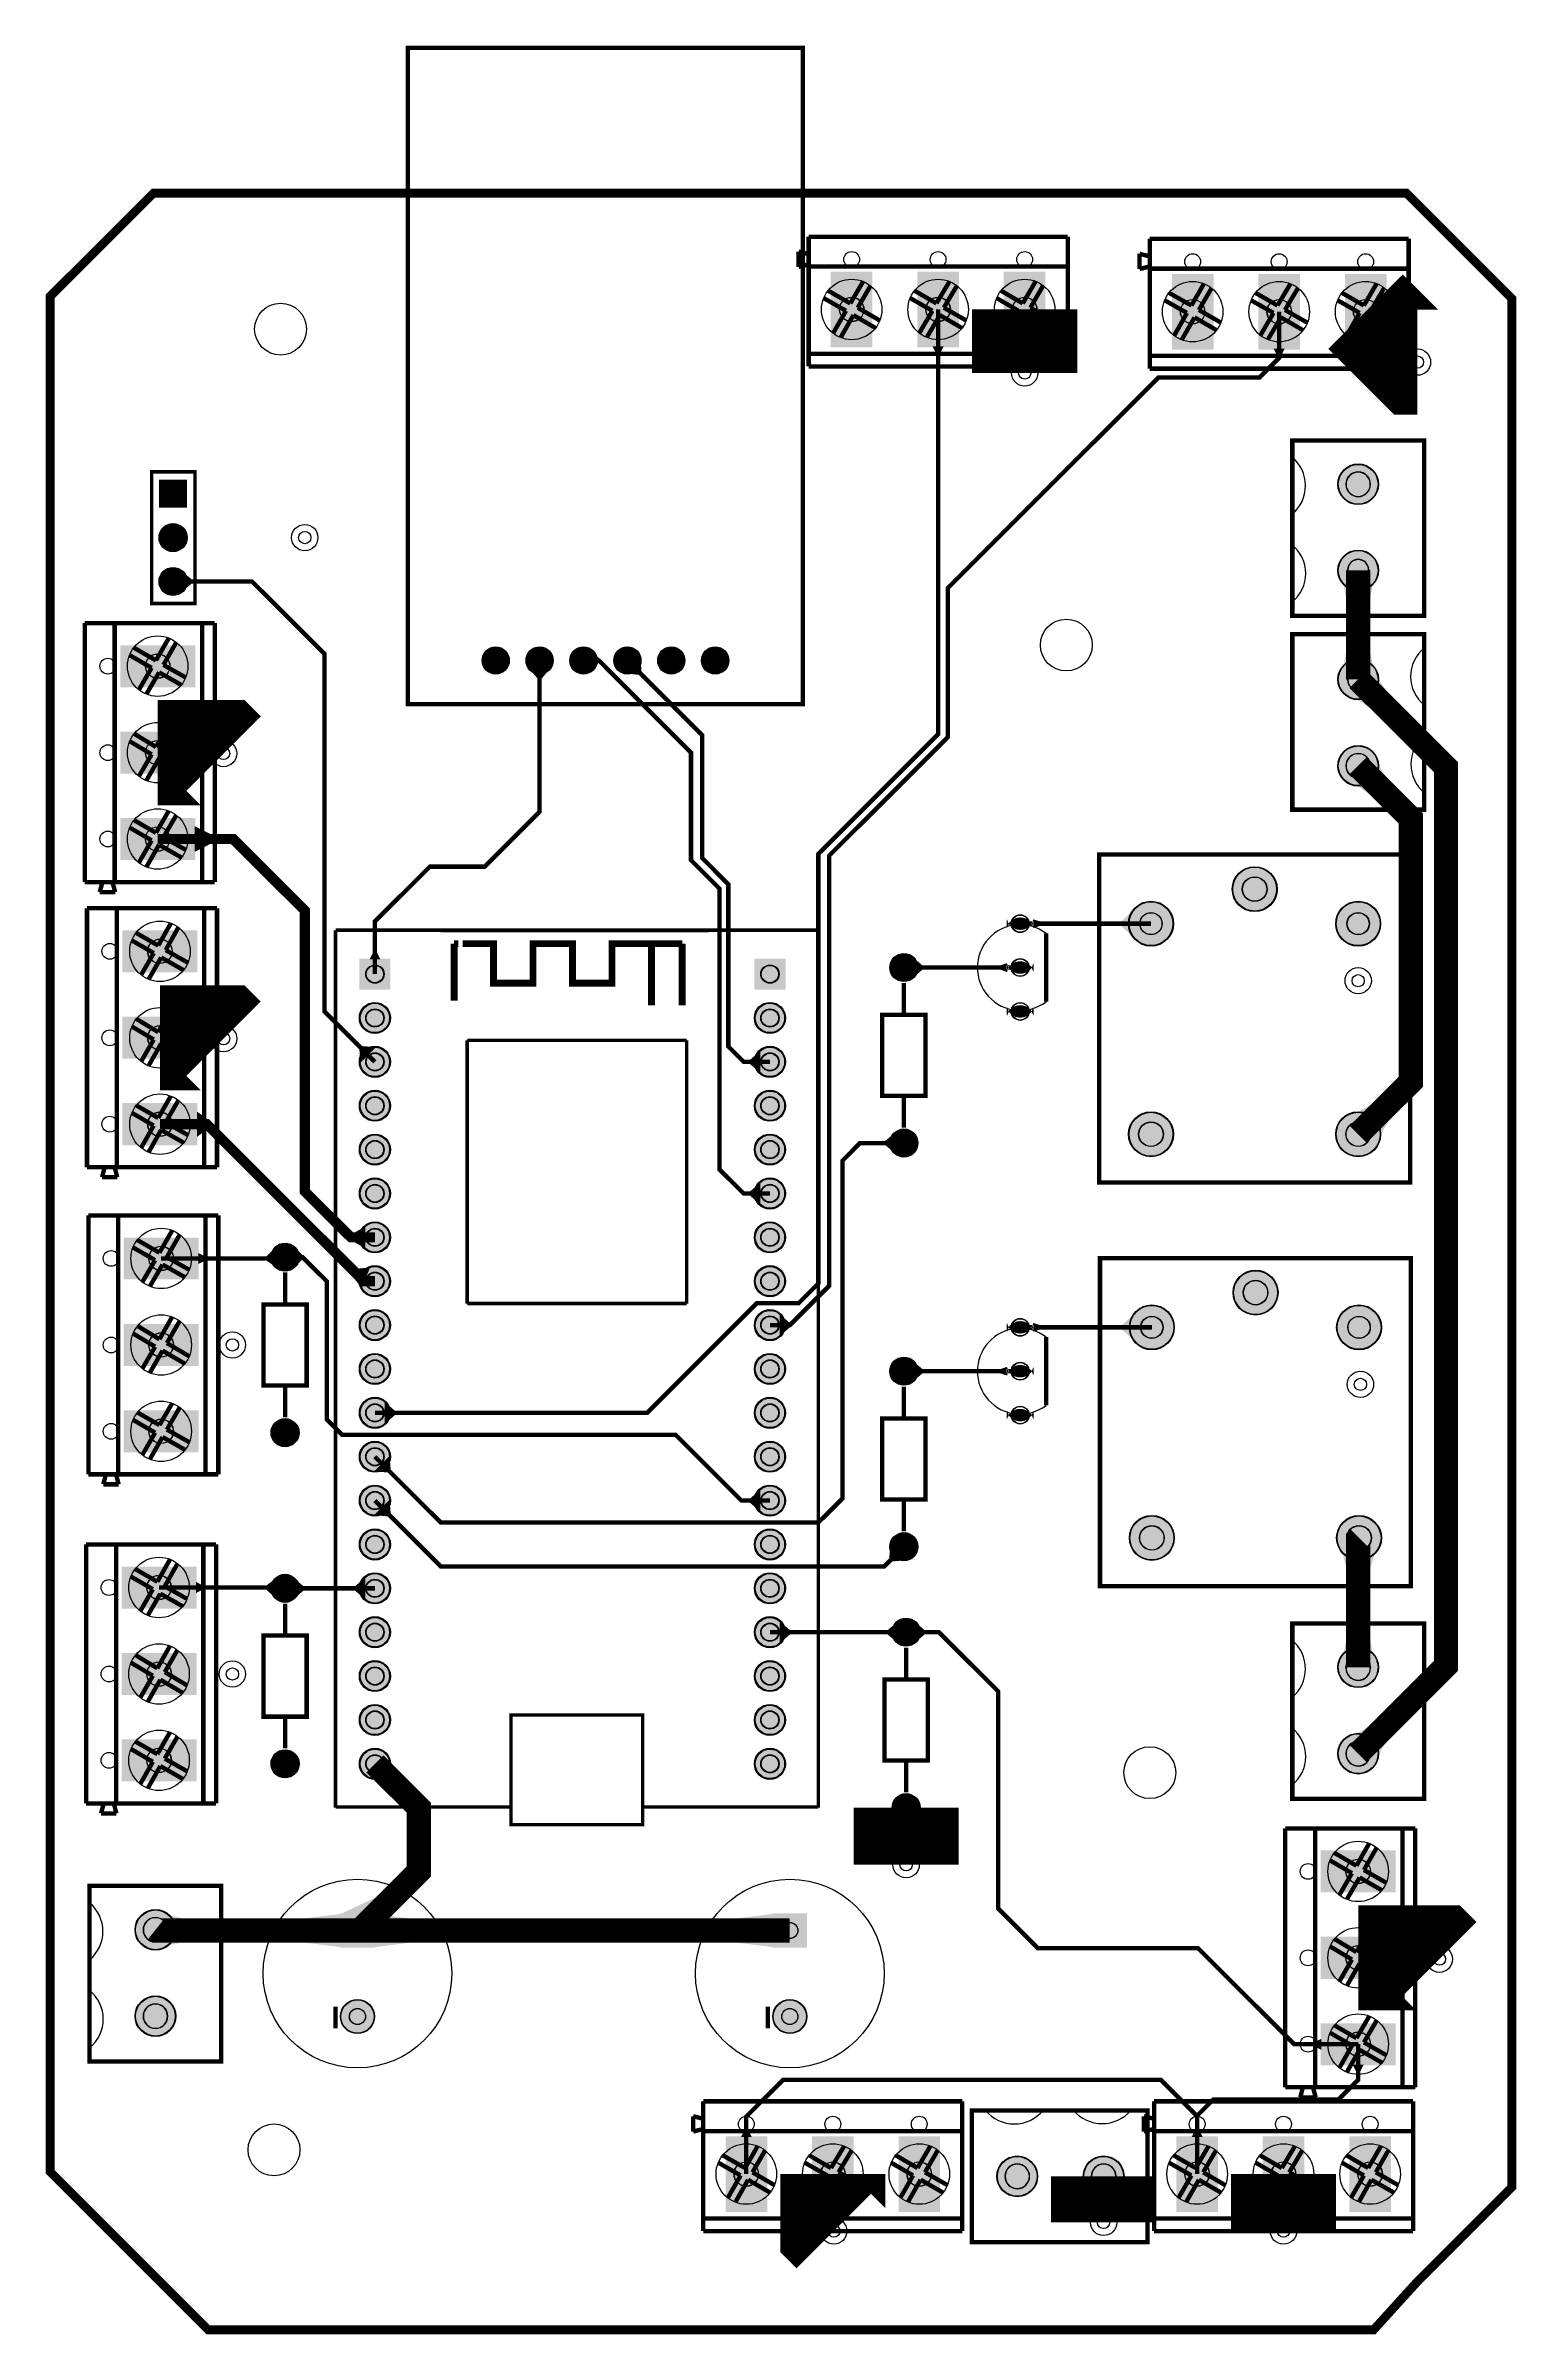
# Model space of a CAD drawing. Header units: millimetres. Extents: x 7 to 92, y 0 to 133.
import ezdxf

# ---------------------------------------------------------------- set-up
doc = ezdxf.new("R2010")
doc.units = ezdxf.units.MM
for name, color, linetype, true_color in [('BoardOutLine', 7, 'Continuous', 0xff00ff), ('BottomLayer', 7, 'Continuous', 0x0000ff), ('BottomSolderMaskLayer', 7, 'Continuous', 0xaa00ff), ('Document', 7, 'Continuous', 0xffffff), ('Hole', 7, 'Continuous', 0x222222), ('Multi-Layer', 7, 'Continuous', 0xc0c0c0), ('TopSilkLayer', 7, 'Continuous', 0xffcc00), ('TopSolderMaskLayer', 7, 'Continuous', 0x800080)]:
    doc.layers.add(name, color=color, linetype=linetype, true_color=true_color)

msp = doc.modelspace()

# ---------------------------------------------------------------- hatches: boundary and pattern name
at = {"layer": 'BottomLayer'}
for points in [[(58.56, 115.21), (57.92, 115.21), (58.12, 114.82), (58.37, 114.82)], [(78.3, 115.08), (77.66, 115.08), (77.85, 114.7), (78.11, 114.7)], [(14.49, 101.01), (14.49, 102.19), (15.04, 101.73), (15.04, 101.47)], [(83.41, 101.47), (81.69, 101.47), (81.85, 100.67), (83.25, 100.67)], [(38.22, 96.46), (38.22, 97.6), (38.61, 97.16), (38.61, 96.9)], [(40.21, 96.27), (41.02, 97.08), (41.08, 96.38), (40.9, 96.2)], [(83.41, 96.69), (81.69, 96.69), (81.85, 97.5), (83.25, 97.5)], [(35.75, 96.52), (34.61, 96.52), (35.05, 95.99), (35.31, 95.99)], [(83.7, 96), (82.48, 94.78), (83.16, 94.33), (84.15, 95.32)], [(83.7, 91), (82.48, 89.78), (83.16, 89.33), (84.15, 90.32)], [(15.22, 87.43), (15.22, 85.95), (16.11, 86.4), (16.11, 86.99)], [(69.72, 80.84), (69.72, 82.74), (68.83, 81.92), (68.83, 81.66)], [(63.75, 82.04), (63.75, 81.53), (64.14, 81.66), (64.14, 81.92)], [(25.34, 79.72), (25.97, 79.72), (25.78, 80.1), (25.53, 80.1)], [(56.78, 78.66), (56.78, 79.84), (57.33, 79.38), (57.33, 79.12)], [(62.23, 78.99), (62.23, 79.5), (61.85, 79.38), (61.85, 79.12)], [(24.81, 73.73), (25.71, 74.64), (24.93, 74.7), (24.75, 74.52)], [(47.95, 74.42), (47.95, 73.15), (47.36, 73.66), (47.36, 73.91)], [(15.35, 70.92), (15.35, 69.44), (15.93, 69.89), (15.93, 70.48)], [(83.82, 69.52), (82.47, 70.86), (83.28, 71.31), (84.27, 70.32)], [(55.74, 68.5), (55.74, 69.68), (55.19, 69.22), (55.19, 68.96)], [(47.95, 66.8), (47.95, 65.53), (47.36, 66.04), (47.36, 66.29)], [(25.09, 64.26), (25.09, 62.99), (24.5, 63.33), (24.5, 63.92)], [(15.43, 62.73), (15.43, 62.09), (15.81, 62.28), (15.81, 62.53)], [(19.97, 61.86), (19.89, 63.04), (19.37, 62.53), (19.39, 62.28)], [(20.97, 61.89), (20.97, 63.07), (21.46, 62.61), (21.46, 62.36)], [(25.37, 61.89), (24.89, 60.71), (24.46, 61.23), (24.7, 61.82)], [(49.08, 57.91), (49.08, 59.18), (49.66, 58.67), (49.66, 58.42)], [(63.75, 58.67), (63.75, 58.17), (64.14, 58.29), (64.14, 58.55)], [(69.77, 57.47), (69.77, 59.37), (68.88, 58.55), (68.88, 58.29)], [(56.78, 55.29), (56.78, 56.47), (57.33, 56.01), (57.33, 55.75)], [(62.23, 55.63), (62.23, 56.13), (61.85, 56.01), (61.85, 55.75)], [(26.22, 52.83), (26.22, 54.1), (26.81, 53.59), (26.81, 53.34)], [(25.6, 50.08), (26.5, 50.98), (26.56, 50.2), (26.38, 50.02)], [(47.95, 49.02), (47.95, 47.75), (47.36, 48.26), (47.36, 48.51)], [(25.6, 47.54), (26.5, 48.44), (26.56, 47.66), (26.38, 47.48)], [(55.48, 45.77), (56.31, 44.93), (55.59, 44.87), (55.41, 45.05)], [(83.53, 45.36), (81.62, 45.42), (81.85, 44.52), (83.25, 44.48)], [(19.95, 43.92), (19.9, 42.74), (19.37, 43.23), (19.38, 43.48)], [(20.97, 42.72), (20.97, 43.9), (21.52, 43.43), (21.52, 43.18)], [(25.09, 43.94), (25.09, 42.67), (24.5, 43.18), (24.5, 43.43)], [(15.3, 43.68), (15.3, 43.04), (15.68, 43.23), (15.68, 43.48)], [(49.08, 40.13), (49.08, 41.4), (49.67, 40.89), (49.67, 40.64)], [(55.87, 40.18), (55.87, 41.36), (55.32, 40.89), (55.32, 40.64)], [(56.91, 40.18), (56.91, 41.36), (57.46, 40.89), (57.46, 40.64)], [(83.41, 39.5), (81.69, 39.5), (81.85, 40.3), (83.25, 40.3)], [(83.7, 33.66), (82.48, 34.88), (83.16, 35.34), (84.15, 34.35)], [(25.6, 32.3), (26.5, 33.2), (26.97, 32.82), (25.98, 31.83)], [(23.67, 24.46), (25.6, 22.53), (26.68, 24.42), (25.69, 25.41)], [(13.74, 24.38), (13.69, 22.66), (14.5, 22.8), (14.54, 24.2)], [(23.67, 22.53), (23.67, 24.46), (21.57, 24.2), (21.57, 22.8)], [(25.6, 24.46), (25.6, 22.53), (27.7, 22.8), (27.7, 24.2)], [(48.69, 22.53), (48.69, 24.46), (46.59, 24.2), (46.59, 22.8)], [(80.41, 16.6), (80.41, 17.23), (80.03, 17.04), (80.03, 16.79)], [(82.87, 15.73), (82.23, 15.73), (82.42, 15.35), (82.68, 15.35)], [(46.83, 11.54), (47.46, 11.54), (47.27, 11.92), (47.02, 11.92)], [(72.91, 11.54), (73.55, 11.54), (73.36, 11.92), (73.1, 11.92)], [(72.91, 11.54), (73.55, 11.54), (73.36, 11.92), (73.1, 11.92)]]:
    msp.add_hatch(color=256, dxfattribs=at).paths.add_polyline_path(points)
at = {"layer": 'BottomSolderMaskLayer'}
for points in [[(52.03, 115.16), (52.03, 119.54), (54.44, 119.54), (54.44, 115.16)], [(57.04, 115.16), (57.04, 119.54), (59.45, 119.54), (59.45, 115.16)], [(62.04, 115.16), (62.04, 119.54), (64.45, 119.54), (64.45, 115.16)], [(71.77, 115.03), (71.77, 119.41), (74.18, 119.41), (74.18, 115.03)], [(76.77, 115.03), (76.77, 119.41), (79.18, 119.41), (79.18, 115.03)], [(81.78, 115.03), (81.78, 119.41), (84.19, 119.41), (84.19, 115.03)], [(14.78, 107.49), (14.78, 105.87), (13.16, 105.87), (13.16, 107.49)], [(81.37, 107.23, 1), (83.73, 107.23, 1)], [(13.16, 104.14, 1), (14.78, 104.14, 1)], [(81.37, 102.24, 1), (83.73, 102.24, 1)], [(13.16, 101.6, 1), (14.78, 101.6, 1)], [(15.25, 95.48), (10.91, 95.48), (10.91, 97.91), (15.25, 97.91)], [(31.85, 97.03, 1), (33.43, 97.03, 1)], [(34.39, 97.03, 1), (35.97, 97.03, 1)], [(36.93, 97.03, 1), (38.51, 97.03, 1)], [(39.47, 97.03, 1), (41.05, 97.03, 1)], [(42.01, 97.03, 1), (43.59, 97.03, 1)], [(44.55, 97.03, 1), (46.13, 97.03, 1)], [(81.37, 95.93, 1), (83.73, 95.93, 1)], [(15.25, 90.48), (10.91, 90.48), (10.91, 92.91), (15.25, 92.91)], [(81.37, 90.93, 1), (83.73, 90.93, 1)], [(15.25, 85.47), (10.91, 85.47), (10.91, 87.91), (15.25, 87.91)], [(75.26, 83.79, 1), (77.85, 83.79, 1)], [(63.78, 82.05, -0.785398), (62.2, 82.05), (62.2, 81.53, -0.785398), (63.78, 81.53)], [(69.27, 81.79, 1), (71.86, 81.79, 1)], [(81.25, 81.79, 1), (83.85, 81.79, 1)], [(15.38, 78.97), (11.04, 78.97), (11.04, 81.4), (15.38, 81.4)], [(26.55, 77.97), (24.75, 77.97), (24.75, 79.77), (26.55, 79.77)], [(49.41, 77.97), (47.61, 77.97), (47.61, 79.77), (49.41, 79.77)], [(55.45, 79.25, 1), (57.07, 79.25, 1)], [(63.78, 79.51, -0.785398), (62.2, 79.51), (62.2, 78.99, -0.785398), (63.78, 78.99)], [(24.75, 76.33, 1), (26.55, 76.33, 1)], [(47.61, 76.33, 1), (49.41, 76.33, 1)], [(63.78, 76.97, -0.785398), (62.2, 76.97), (62.2, 76.45, -0.785398), (63.78, 76.45)], [(15.38, 73.97), (11.04, 73.97), (11.04, 76.4), (15.38, 76.4)], [(24.75, 73.79, 1), (26.55, 73.79, 1)], [(47.61, 73.79, 1), (49.41, 73.79, 1)], [(24.75, 71.25, 1), (26.55, 71.25, 1)], [(47.61, 71.25, 1), (49.41, 71.25, 1)], [(15.38, 68.96), (11.04, 68.96), (11.04, 71.4), (15.38, 71.4)], [(69.27, 69.6, 1), (71.86, 69.6, 1)], [(81.25, 69.6, 1), (83.85, 69.6, 1)], [(24.75, 68.71, 1), (26.55, 68.71, 1)], [(47.61, 68.71, 1), (49.41, 68.71, 1)], [(55.45, 69.09, 1), (57.07, 69.09, 1)], [(24.75, 66.17, 1), (26.55, 66.17, 1)], [(47.61, 66.17, 1), (49.41, 66.17, 1)], [(15.45, 61.19), (11.12, 61.19), (11.12, 63.62), (15.45, 63.62)], [(24.75, 63.63, 1), (26.55, 63.63, 1)], [(47.61, 63.63, 1), (49.41, 63.63, 1)], [(19.63, 62.48, 1), (21.26, 62.48, 1)], [(24.75, 61.09, 1), (26.55, 61.09, 1)], [(47.61, 61.09, 1), (49.41, 61.09, 1)], [(75.31, 60.43, 1), (77.9, 60.43, 1)], [(69.32, 58.42, 1), (71.91, 58.42, 1)], [(81.31, 58.42, 1), (83.9, 58.42, 1)], [(15.45, 56.19), (11.12, 56.19), (11.12, 58.62), (15.45, 58.62)], [(24.75, 58.55, 1), (26.55, 58.55, 1)], [(47.61, 58.55, 1), (49.41, 58.55, 1)], [(63.78, 58.68, -0.785398), (62.2, 58.68), (62.2, 58.16, -0.785398), (63.78, 58.16)], [(24.75, 56.01, 1), (26.55, 56.01, 1)], [(47.61, 56.01, 1), (49.41, 56.01, 1)], [(55.45, 55.88, 1), (57.07, 55.88, 1)], [(63.78, 56.14, -0.785398), (62.2, 56.14), (62.2, 55.62, -0.785398), (63.78, 55.62)], [(24.75, 53.47, 1), (26.55, 53.47, 1)], [(47.61, 53.47, 1), (49.41, 53.47, 1)], [(15.45, 51.19), (11.12, 51.19), (11.12, 53.62), (15.45, 53.62)], [(19.63, 52.32, 1), (21.26, 52.32, 1)], [(63.78, 53.6, -0.785398), (62.2, 53.6), (62.2, 53.08, -0.785398), (63.78, 53.08)], [(24.75, 50.93, 1), (26.55, 50.93, 1)], [(47.61, 50.93, 1), (49.41, 50.93, 1)], [(24.75, 48.39, 1), (26.55, 48.39, 1)], [(47.61, 48.39, 1), (49.41, 48.39, 1)], [(24.75, 45.85, 1), (26.55, 45.85, 1)], [(47.61, 45.85, 1), (49.41, 45.85, 1)], [(55.45, 45.72, 1), (57.07, 45.72, 1)], [(69.32, 46.23, 1), (71.91, 46.23, 1)], [(81.31, 46.23, 1), (83.9, 46.23, 1)], [(15.33, 42.14), (10.99, 42.14), (10.99, 44.57), (15.33, 44.57)], [(19.63, 43.31, 1), (21.26, 43.31, 1)], [(24.75, 43.31, 1), (26.55, 43.31, 1)], [(47.61, 43.31, 1), (49.41, 43.31, 1)], [(24.75, 40.77, 1), (26.55, 40.77, 1)], [(47.61, 40.77, 1), (49.41, 40.77, 1)], [(55.58, 40.77, 1), (57.2, 40.77, 1)], [(81.37, 38.74, 1), (83.73, 38.74, 1)], [(15.33, 37.14), (10.99, 37.14), (10.99, 39.57), (15.33, 39.57)], [(24.75, 38.23, 1), (26.55, 38.23, 1)], [(47.61, 38.23, 1), (49.41, 38.23, 1)], [(24.75, 35.69, 1), (26.55, 35.69, 1)], [(47.61, 35.69, 1), (49.41, 35.69, 1)], [(15.33, 32.13), (10.99, 32.13), (10.99, 34.57), (15.33, 34.57)], [(81.37, 33.74, 1), (83.73, 33.74, 1)], [(19.63, 33.15, 1), (21.26, 33.15, 1)], [(24.75, 33.15, 1), (26.55, 33.15, 1)], [(47.61, 33.15, 1), (49.41, 33.15, 1)], [(55.58, 30.61, 1), (57.2, 30.61, 1)], [(84.72, 25.71), (80.38, 25.71), (80.38, 28.14), (84.72, 28.14)], [(11.78, 23.54, 1), (14.13, 23.54, 1)], [(23.65, 22.5), (23.65, 24.49), (25.63, 24.49), (25.63, 22.5)], [(48.67, 22.5), (48.67, 24.49), (50.65, 24.49), (50.65, 22.5)], [(84.72, 20.7), (80.38, 20.7), (80.38, 23.14), (84.72, 23.14)], [(11.78, 18.54, 1), (14.13, 18.54, 1)], [(23.65, 18.52, 1), (25.63, 18.52, 1)], [(48.67, 18.52, 1), (50.65, 18.52, 1)], [(84.72, 15.7), (80.38, 15.7), (80.38, 18.13), (84.72, 18.13)], [(45.94, 7.21), (45.94, 11.59), (48.35, 11.59), (48.35, 7.21)], [(50.94, 7.21), (50.94, 11.59), (53.35, 11.59), (53.35, 7.21)], [(55.95, 7.21), (55.95, 11.59), (58.35, 11.59), (58.35, 7.21)], [(72.02, 7.21), (72.02, 11.59), (74.43, 11.59), (74.43, 7.21)], [(77.03, 7.21), (77.03, 11.59), (79.44, 11.59), (79.44, 7.21)], [(82.03, 7.21), (82.03, 11.59), (84.44, 11.59), (84.44, 7.21)], [(61.64, 9.27, 1), (63.99, 9.27, 1)], [(66.64, 9.27, 1), (68.99, 9.27, 1)]]:
    msp.add_hatch(color=256, dxfattribs=at).paths.add_polyline_path(points)
at = {"layer": 'Multi-Layer'}
for points in [[(52.05, 115.21), (52.05, 119.49), (54.43, 119.49), (54.43, 115.21)], [(57.05, 115.21), (57.05, 119.49), (59.43, 119.49), (59.43, 115.21)], [(62.06, 115.21), (62.06, 119.49), (64.44, 119.49), (64.44, 115.21)], [(71.78, 115.08), (71.78, 119.36), (74.16, 119.36), (74.16, 115.08)], [(76.79, 115.08), (76.79, 119.36), (79.17, 119.36), (79.17, 115.08)], [(81.79, 115.08), (81.79, 119.36), (84.17, 119.36), (84.17, 115.08)], [(14.76, 107.47), (14.76, 105.89), (13.18, 105.89), (13.18, 107.47)], [(81.4, 107.23, 1), (83.7, 107.23, 1)], [(13.18, 104.14, 1), (14.76, 104.14, 1)], [(81.4, 102.24, 1), (83.7, 102.24, 1)], [(13.18, 101.6, 1), (14.76, 101.6, 1)], [(15.22, 95.51), (10.94, 95.51), (10.94, 97.89), (15.22, 97.89)], [(31.88, 97.03, 1), (33.4, 97.03, 1)], [(34.42, 97.03, 1), (35.94, 97.03, 1)], [(36.96, 97.03, 1), (38.48, 97.03, 1)], [(39.5, 97.03, 1), (41.02, 97.03, 1)], [(42.04, 97.03, 1), (43.56, 97.03, 1)], [(44.58, 97.03, 1), (46.1, 97.03, 1)], [(81.4, 95.93, 1), (83.7, 95.93, 1)], [(15.22, 90.5), (10.94, 90.5), (10.94, 92.88), (15.22, 92.88)], [(81.4, 90.93, 1), (83.7, 90.93, 1)], [(15.22, 85.5), (10.94, 85.5), (10.94, 87.88), (15.22, 87.88)], [(75.29, 83.79, 1), (77.83, 83.79, 1)], [(69.29, 81.79, 1), (71.83, 81.79, 1)], [(81.28, 81.79, 1), (83.82, 81.79, 1)], [(15.35, 79), (11.07, 79), (11.07, 81.38), (15.35, 81.38)], [(63.75, 82.04, -0.785398), (62.23, 82.04), (62.23, 81.53, -0.785398), (63.75, 81.53)], [(26.5, 78.02), (24.8, 78.02), (24.8, 79.72), (26.5, 79.72)], [(49.36, 78.02), (47.66, 78.02), (47.66, 79.72), (49.36, 79.72)], [(55.47, 79.25, 1), (57.05, 79.25, 1)], [(63.75, 79.5, -0.785398), (62.23, 79.5), (62.23, 78.99, -0.785398), (63.75, 78.99)], [(24.8, 76.33, 1), (26.5, 76.33, 1)], [(47.66, 76.33, 1), (49.36, 76.33, 1)], [(63.75, 76.96, -0.785398), (62.23, 76.96), (62.23, 76.45, -0.785398), (63.75, 76.45)], [(15.35, 73.99), (11.07, 73.99), (11.07, 76.37), (15.35, 76.37)], [(24.8, 73.79, 1), (26.5, 73.79, 1)], [(47.66, 73.79, 1), (49.36, 73.79, 1)], [(24.8, 71.25, 1), (26.5, 71.25, 1)], [(47.66, 71.25, 1), (49.36, 71.25, 1)], [(15.35, 68.99), (11.07, 68.99), (11.07, 71.37), (15.35, 71.37)], [(69.29, 69.6, 1), (71.83, 69.6, 1)], [(81.28, 69.6, 1), (83.82, 69.6, 1)], [(24.8, 68.71, 1), (26.5, 68.71, 1)], [(47.66, 68.71, 1), (49.36, 68.71, 1)], [(55.47, 69.09, 1), (57.05, 69.09, 1)], [(24.8, 66.17, 1), (26.5, 66.17, 1)], [(47.66, 66.17, 1), (49.36, 66.17, 1)], [(15.43, 61.22), (11.14, 61.22), (11.14, 63.6), (15.43, 63.6)], [(24.8, 63.63, 1), (26.5, 63.63, 1)], [(47.66, 63.63, 1), (49.36, 63.63, 1)], [(19.66, 62.48, 1), (21.23, 62.48, 1)], [(24.8, 61.09, 1), (26.5, 61.09, 1)], [(47.66, 61.09, 1), (49.36, 61.09, 1)], [(75.34, 60.43, 1), (77.88, 60.43, 1)], [(69.34, 58.42, 1), (71.88, 58.42, 1)], [(81.33, 58.42, 1), (83.87, 58.42, 1)], [(15.43, 56.21), (11.14, 56.21), (11.14, 58.59), (15.43, 58.59)], [(24.8, 58.55, 1), (26.5, 58.55, 1)], [(47.66, 58.55, 1), (49.36, 58.55, 1)], [(63.75, 58.67, -0.785398), (62.23, 58.67), (62.23, 58.17, -0.785398), (63.75, 58.17)], [(24.8, 56.01, 1), (26.5, 56.01, 1)], [(47.66, 56.01, 1), (49.36, 56.01, 1)], [(55.47, 55.88, 1), (57.05, 55.88, 1)], [(63.75, 56.13, -0.785398), (62.23, 56.13), (62.23, 55.63, -0.785398), (63.75, 55.63)], [(15.43, 51.21), (11.14, 51.21), (11.14, 53.59), (15.43, 53.59)], [(19.66, 52.32, 1), (21.23, 52.32, 1)], [(24.8, 53.47, 1), (26.5, 53.47, 1)], [(47.66, 53.47, 1), (49.36, 53.47, 1)], [(63.75, 53.59, -0.785398), (62.23, 53.59), (62.23, 53.09, -0.785398), (63.75, 53.09)], [(24.8, 50.93, 1), (26.5, 50.93, 1)], [(47.66, 50.93, 1), (49.36, 50.93, 1)], [(24.8, 48.39, 1), (26.5, 48.39, 1)], [(47.66, 48.39, 1), (49.36, 48.39, 1)], [(24.8, 45.85, 1), (26.5, 45.85, 1)], [(47.66, 45.85, 1), (49.36, 45.85, 1)], [(55.47, 45.72, 1), (57.05, 45.72, 1)], [(69.34, 46.23, 1), (71.88, 46.23, 1)], [(81.33, 46.23, 1), (83.87, 46.23, 1)], [(15.3, 42.17), (11.01, 42.17), (11.01, 44.55), (15.3, 44.55)], [(19.66, 43.31, 1), (21.23, 43.31, 1)], [(24.8, 43.31, 1), (26.5, 43.31, 1)], [(47.66, 43.31, 1), (49.36, 43.31, 1)], [(24.8, 40.77, 1), (26.5, 40.77, 1)], [(47.66, 40.77, 1), (49.36, 40.77, 1)], [(55.6, 40.77, 1), (57.18, 40.77, 1)], [(81.4, 38.74, 1), (83.7, 38.74, 1)], [(15.3, 37.16), (11.01, 37.16), (11.01, 39.54), (15.3, 39.54)], [(24.8, 38.23, 1), (26.5, 38.23, 1)], [(47.66, 38.23, 1), (49.36, 38.23, 1)], [(24.8, 35.69, 1), (26.5, 35.69, 1)], [(47.66, 35.69, 1), (49.36, 35.69, 1)], [(15.3, 32.16), (11.01, 32.16), (11.01, 34.54), (15.3, 34.54)], [(81.4, 33.74, 1), (83.7, 33.74, 1)], [(19.66, 33.15, 1), (21.23, 33.15, 1)], [(24.8, 33.15, 1), (26.5, 33.15, 1)], [(47.66, 33.15, 1), (49.36, 33.15, 1)], [(55.6, 30.61, 1), (57.18, 30.61, 1)], [(84.69, 25.73), (80.41, 25.73), (80.41, 28.11), (84.69, 28.11)], [(11.8, 23.54, 1), (14.1, 23.54, 1)], [(23.67, 22.53), (23.67, 24.46), (25.6, 24.46), (25.6, 22.53)], [(48.69, 22.53), (48.69, 24.46), (50.62, 24.46), (50.62, 22.53)], [(84.69, 20.73), (80.41, 20.73), (80.41, 23.11), (84.69, 23.11)], [(11.8, 18.54, 1), (14.1, 18.54, 1)], [(23.67, 18.52, 1), (25.6, 18.52, 1)], [(48.69, 18.52, 1), (50.62, 18.52, 1)], [(84.69, 15.73), (80.41, 15.73), (80.41, 18.11), (84.69, 18.11)], [(45.95, 7.26), (45.95, 11.54), (48.33, 11.54), (48.33, 7.26)], [(50.96, 7.26), (50.96, 11.54), (53.34, 11.54), (53.34, 7.26)], [(55.96, 7.26), (55.96, 11.54), (58.34, 11.54), (58.34, 7.26)], [(72.04, 7.26), (72.04, 11.54), (74.42, 11.54), (74.42, 7.26)], [(77.04, 7.26), (77.04, 11.54), (79.42, 11.54), (79.42, 7.26)], [(82.05, 7.26), (82.05, 11.54), (84.43, 11.54), (84.43, 7.26)], [(61.67, 9.27, 1), (63.97, 9.27, 1)], [(66.67, 9.27, 1), (68.97, 9.27, 1)]]:
    msp.add_hatch(color=256, dxfattribs=at).paths.add_polyline_path(points)
at = {"layer": 'TopSolderMaskLayer'}
for points in [[(52.03, 115.16), (52.03, 119.54), (54.44, 119.54), (54.44, 115.16)], [(57.04, 115.16), (57.04, 119.54), (59.45, 119.54), (59.45, 115.16)], [(62.04, 115.16), (62.04, 119.54), (64.45, 119.54), (64.45, 115.16)], [(71.77, 115.03), (71.77, 119.41), (74.18, 119.41), (74.18, 115.03)], [(76.77, 115.03), (76.77, 119.41), (79.18, 119.41), (79.18, 115.03)], [(81.78, 115.03), (81.78, 119.41), (84.19, 119.41), (84.19, 115.03)], [(14.78, 107.49), (14.78, 105.87), (13.16, 105.87), (13.16, 107.49)], [(81.37, 107.23, 1), (83.73, 107.23, 1)], [(13.16, 104.14, 1), (14.78, 104.14, 1)], [(81.37, 102.24, 1), (83.73, 102.24, 1)], [(13.16, 101.6, 1), (14.78, 101.6, 1)], [(15.25, 95.48), (10.91, 95.48), (10.91, 97.91), (15.25, 97.91)], [(31.85, 97.03, 1), (33.43, 97.03, 1)], [(34.39, 97.03, 1), (35.97, 97.03, 1)], [(36.93, 97.03, 1), (38.51, 97.03, 1)], [(39.47, 97.03, 1), (41.05, 97.03, 1)], [(42.01, 97.03, 1), (43.59, 97.03, 1)], [(44.55, 97.03, 1), (46.13, 97.03, 1)], [(81.37, 95.93, 1), (83.73, 95.93, 1)], [(15.25, 90.48), (10.91, 90.48), (10.91, 92.91), (15.25, 92.91)], [(81.37, 90.93, 1), (83.73, 90.93, 1)], [(15.25, 85.47), (10.91, 85.47), (10.91, 87.91), (15.25, 87.91)], [(75.26, 83.79, 1), (77.85, 83.79, 1)], [(63.78, 82.05, -0.785398), (62.2, 82.05), (62.2, 81.53, -0.785398), (63.78, 81.53)], [(69.27, 81.79, 1), (71.86, 81.79, 1)], [(81.25, 81.79, 1), (83.85, 81.79, 1)], [(15.38, 78.97), (11.04, 78.97), (11.04, 81.4), (15.38, 81.4)], [(26.55, 77.97), (24.75, 77.97), (24.75, 79.77), (26.55, 79.77)], [(49.41, 77.97), (47.61, 77.97), (47.61, 79.77), (49.41, 79.77)], [(55.45, 79.25, 1), (57.07, 79.25, 1)], [(63.78, 79.51, -0.785398), (62.2, 79.51), (62.2, 78.99, -0.785398), (63.78, 78.99)], [(24.75, 76.33, 1), (26.55, 76.33, 1)], [(47.61, 76.33, 1), (49.41, 76.33, 1)], [(63.78, 76.97, -0.785398), (62.2, 76.97), (62.2, 76.45, -0.785398), (63.78, 76.45)], [(15.38, 73.97), (11.04, 73.97), (11.04, 76.4), (15.38, 76.4)], [(24.75, 73.79, 1), (26.55, 73.79, 1)], [(47.61, 73.79, 1), (49.41, 73.79, 1)], [(24.75, 71.25, 1), (26.55, 71.25, 1)], [(47.61, 71.25, 1), (49.41, 71.25, 1)], [(15.38, 68.96), (11.04, 68.96), (11.04, 71.4), (15.38, 71.4)], [(69.27, 69.6, 1), (71.86, 69.6, 1)], [(81.25, 69.6, 1), (83.85, 69.6, 1)], [(24.75, 68.71, 1), (26.55, 68.71, 1)], [(47.61, 68.71, 1), (49.41, 68.71, 1)], [(55.45, 69.09, 1), (57.07, 69.09, 1)], [(24.75, 66.17, 1), (26.55, 66.17, 1)], [(47.61, 66.17, 1), (49.41, 66.17, 1)], [(15.45, 61.19), (11.12, 61.19), (11.12, 63.62), (15.45, 63.62)], [(24.75, 63.63, 1), (26.55, 63.63, 1)], [(47.61, 63.63, 1), (49.41, 63.63, 1)], [(19.63, 62.48, 1), (21.26, 62.48, 1)], [(24.75, 61.09, 1), (26.55, 61.09, 1)], [(47.61, 61.09, 1), (49.41, 61.09, 1)], [(75.31, 60.43, 1), (77.9, 60.43, 1)], [(69.32, 58.42, 1), (71.91, 58.42, 1)], [(81.31, 58.42, 1), (83.9, 58.42, 1)], [(15.45, 56.19), (11.12, 56.19), (11.12, 58.62), (15.45, 58.62)], [(24.75, 58.55, 1), (26.55, 58.55, 1)], [(47.61, 58.55, 1), (49.41, 58.55, 1)], [(63.78, 58.68, -0.785398), (62.2, 58.68), (62.2, 58.16, -0.785398), (63.78, 58.16)], [(24.75, 56.01, 1), (26.55, 56.01, 1)], [(47.61, 56.01, 1), (49.41, 56.01, 1)], [(55.45, 55.88, 1), (57.07, 55.88, 1)], [(63.78, 56.14, -0.785398), (62.2, 56.14), (62.2, 55.62, -0.785398), (63.78, 55.62)], [(24.75, 53.47, 1), (26.55, 53.47, 1)], [(47.61, 53.47, 1), (49.41, 53.47, 1)], [(15.45, 51.19), (11.12, 51.19), (11.12, 53.62), (15.45, 53.62)], [(19.63, 52.32, 1), (21.26, 52.32, 1)], [(63.78, 53.6, -0.785398), (62.2, 53.6), (62.2, 53.08, -0.785398), (63.78, 53.08)], [(24.75, 50.93, 1), (26.55, 50.93, 1)], [(47.61, 50.93, 1), (49.41, 50.93, 1)], [(24.75, 48.39, 1), (26.55, 48.39, 1)], [(47.61, 48.39, 1), (49.41, 48.39, 1)], [(24.75, 45.85, 1), (26.55, 45.85, 1)], [(47.61, 45.85, 1), (49.41, 45.85, 1)], [(55.45, 45.72, 1), (57.07, 45.72, 1)], [(69.32, 46.23, 1), (71.91, 46.23, 1)], [(81.31, 46.23, 1), (83.9, 46.23, 1)], [(15.33, 42.14), (10.99, 42.14), (10.99, 44.57), (15.33, 44.57)], [(19.63, 43.31, 1), (21.26, 43.31, 1)], [(24.75, 43.31, 1), (26.55, 43.31, 1)], [(47.61, 43.31, 1), (49.41, 43.31, 1)], [(24.75, 40.77, 1), (26.55, 40.77, 1)], [(47.61, 40.77, 1), (49.41, 40.77, 1)], [(55.58, 40.77, 1), (57.2, 40.77, 1)], [(81.37, 38.74, 1), (83.73, 38.74, 1)], [(15.33, 37.14), (10.99, 37.14), (10.99, 39.57), (15.33, 39.57)], [(24.75, 38.23, 1), (26.55, 38.23, 1)], [(47.61, 38.23, 1), (49.41, 38.23, 1)], [(24.75, 35.69, 1), (26.55, 35.69, 1)], [(47.61, 35.69, 1), (49.41, 35.69, 1)], [(15.33, 32.13), (10.99, 32.13), (10.99, 34.57), (15.33, 34.57)], [(81.37, 33.74, 1), (83.73, 33.74, 1)], [(19.63, 33.15, 1), (21.26, 33.15, 1)], [(24.75, 33.15, 1), (26.55, 33.15, 1)], [(47.61, 33.15, 1), (49.41, 33.15, 1)], [(55.58, 30.61, 1), (57.2, 30.61, 1)], [(84.72, 25.71), (80.38, 25.71), (80.38, 28.14), (84.72, 28.14)], [(11.78, 23.54, 1), (14.13, 23.54, 1)], [(23.65, 22.5), (23.65, 24.49), (25.63, 24.49), (25.63, 22.5)], [(48.67, 22.5), (48.67, 24.49), (50.65, 24.49), (50.65, 22.5)], [(84.72, 20.7), (80.38, 20.7), (80.38, 23.14), (84.72, 23.14)], [(11.78, 18.54, 1), (14.13, 18.54, 1)], [(23.65, 18.52, 1), (25.63, 18.52, 1)], [(48.67, 18.52, 1), (50.65, 18.52, 1)], [(84.72, 15.7), (80.38, 15.7), (80.38, 18.13), (84.72, 18.13)], [(45.94, 7.21), (45.94, 11.59), (48.35, 11.59), (48.35, 7.21)], [(50.94, 7.21), (50.94, 11.59), (53.35, 11.59), (53.35, 7.21)], [(55.95, 7.21), (55.95, 11.59), (58.35, 11.59), (58.35, 7.21)], [(72.02, 7.21), (72.02, 11.59), (74.43, 11.59), (74.43, 7.21)], [(77.03, 7.21), (77.03, 11.59), (79.44, 11.59), (79.44, 7.21)], [(82.03, 7.21), (82.03, 11.59), (84.44, 11.59), (84.44, 7.21)], [(61.64, 9.27, 1), (63.99, 9.27, 1)], [(66.64, 9.27, 1), (68.99, 9.27, 1)]]:
    msp.add_hatch(color=256, dxfattribs=at).paths.add_polyline_path(points)

# ---------------------------------------------------------------- linework, layer by layer
at = {"layer": 'BoardOutLine', "const_width": 0.508}
msp.add_lwpolyline([(84.71, 1.78), (85.98, 3.18), (91.44, 8.64), (91.44, 117.98), (85.34, 124.08), (12.83, 124.08), (6.86, 118.11), (6.86, 9.53), (16, 0.38), (82.93, 0.38), (83.44, 0.38), (84.71, 1.78)], close=True, dxfattribs=at)
at = {"layer": 'BottomLayer'}
for points, const_width in [([(63.25, 117.35), (63.25, 113.67)], 6.09), ([(82.98, 117.22), (85.9, 114.3), (85.98, 114.3)], 6.09), ([(25.65, 53.47), (41.4, 53.47), (47.75, 59.82), (50.17, 59.82), (51.31, 60.96), (51.31, 85.83), (58.24, 92.76), (58.24, 117.35)], 0.254), ([(48.51, 58.55), (49.66, 58.55), (51.94, 60.83), (51.94, 85.73), (58.8, 92.58), (58.8, 101.22), (70.99, 113.41), (76.84, 113.41), (77.98, 114.55), (77.98, 117.22)], 0.254), ([(82.55, 102.24), (82.55, 95.93)], 1.4), ([(13.97, 101.6), (18.54, 101.6), (22.73, 97.41), (22.73, 76.71), (25.65, 73.79)], 0.254), ([(25.65, 78.87), (25.65, 81.92), (28.83, 85.09), (32, 85.09), (35.18, 88.27), (35.18, 97.03)], 0.254), ([(37.72, 97.03), (38.61, 97.03), (43.94, 91.69), (43.94, 85.47), (45.59, 83.82), (45.59, 67.56), (46.99, 66.17), (48.51, 66.17)], 0.254), ([(40.26, 97.03), (44.58, 92.71), (44.58, 85.6), (46.1, 84.07), (46.1, 74.68), (46.99, 73.79), (48.51, 73.79)], 0.254), ([(82.55, 95.93), (87.63, 90.85), (87.63, 38.82), (82.55, 33.74)], 1.4), ([(13.08, 91.69), (16.84, 91.69), (16.89, 91.64)], 6.09), ([(82.55, 69.6), (85.6, 72.64), (85.6, 87.88), (82.55, 90.93)], 1.4), ([(13.08, 86.69), (17.45, 86.69), (21.59, 82.55), (21.59, 66.29), (24.26, 63.63), (25.65, 63.63)], 0.59), ([(62.99, 81.79), (70.56, 81.79)], 0.254), ([(13.21, 75.18), (16.84, 75.18), (16.89, 75.13)], 6.09), ([(56.26, 79.25), (62.99, 79.25)], 0.254), ([(13.21, 70.18), (15.93, 70.18), (25.02, 61.09), (25.65, 61.09)], 0.59), ([(25.65, 50.93), (29.46, 47.12), (51.31, 47.12), (52.71, 48.51), (52.71, 68.07), (53.72, 69.09), (56.26, 69.09)], 0.254), ([(20.45, 62.48), (20.37, 62.41), (13.28, 62.41)], 0.254), ([(20.45, 62.48), (21.46, 62.48), (22.86, 61.09), (22.86, 53.09), (23.75, 52.2), (43.05, 52.2), (46.86, 48.39), (48.51, 48.39)], 0.254), ([(62.99, 58.42), (70.61, 58.42)], 0.254), ([(56.26, 55.88), (62.99, 55.88)], 0.254), ([(25.65, 48.39), (29.46, 44.58), (55.12, 44.58), (56.26, 45.72)], 0.254), ([(82.6, 46.23), (82.55, 46.18), (82.55, 38.74)], 1.4), ([(20.45, 43.31), (20.4, 43.36), (13.16, 43.36)], 0.254), ([(25.65, 43.31), (20.45, 43.31)], 0.254), ([(48.51, 40.77), (56.39, 40.77)], 0.254), ([(56.39, 40.77), (58.29, 40.77), (61.72, 37.34), (61.72, 24.77), (64.01, 22.48), (73.28, 22.48), (78.84, 16.92), (82.55, 16.92)], 0.254), ([(24.64, 23.5), (24.77, 23.5), (28.19, 26.92), (28.19, 30.61), (25.65, 33.15)], 1.4), ([(56.39, 30.61), (56.39, 27.31)], 6.09), ([(12.95, 23.54), (13, 23.5), (24.64, 23.5)], 1.4), ([(24.64, 23.5), (49.66, 23.5)], 1.4), ([(82.55, 21.92), (87.17, 21.92), (87.25, 21.84)], 6.09), ([(73.23, 9.4), (73.23, 12.78), (74.17, 13.72), (81.41, 13.72), (82.55, 14.86), (82.55, 16.92)], 0.254), ([(47.14, 9.4), (47.14, 12.73), (49.28, 14.86), (71.12, 14.86), (73.23, 12.75), (73.23, 9.4)], 0.254), ([(52.15, 9.4), (52.15, 6.15), (52.2, 6.1)], 6.09), ([(67.82, 9.27), (67.82, 6.6)], 6.09), ([(78.23, 6.1), (78.23, 9.4)], 6.09)]:
    msp.add_lwpolyline(points, dxfattribs=dict(at, const_width=const_width))
at = {"layer": 'BottomSolderMaskLayer'}
for points in [[(81.83, 107.23), (81.83, 107.23)], [(83.27, 107.23), (83.27, 107.23)], [(81.94, 102.2), (81.94, 102.27)], [(83.16, 102.2), (83.16, 102.27)], [(81.94, 95.96), (81.94, 95.9)], [(83.16, 95.96), (83.16, 95.9)], [(81.83, 90.93), (81.83, 90.93)], [(83.27, 90.93), (83.27, 90.93)], [(81.83, 38.7), (81.83, 38.77)], [(83.27, 38.7), (83.27, 38.77)], [(81.83, 33.74), (81.83, 33.74)], [(83.27, 33.74), (83.27, 33.74)], [(12.24, 23.54), (12.24, 23.54)], [(13.67, 23.54), (13.67, 23.54)], [(12.24, 18.54), (12.24, 18.54)], [(13.67, 18.54), (13.67, 18.54)], [(62.82, 9.99), (62.82, 9.99)], [(67.82, 9.99), (67.82, 9.99)], [(62.82, 8.55), (62.82, 8.55)], [(67.82, 8.55), (67.82, 8.55)]]:
    msp.add_lwpolyline(points, close=True, dxfattribs=at)
for centre, radius in [((53.24, 117.35), 0.709), ((58.24, 117.35), 0.709), ((63.25, 117.35), 0.709), ((72.97, 117.22), 0.709), ((77.98, 117.22), 0.709), ((82.98, 117.22), 0.709), ((82.55, 107.23), 1.18), ((13.97, 106.68), 0.472), ((13.97, 104.14), 0.813), ((13.97, 104.14), 0.472), ((82.55, 102.24), 1.18), ((13.97, 101.6), 0.813), ((13.97, 101.6), 0.472), ((13.08, 96.7), 0.709), ((32.64, 97.03), 0.787), ((32.64, 97.03), 0.472), ((35.18, 97.03), 0.787), ((35.18, 97.03), 0.472), ((37.72, 97.03), 0.787), ((37.72, 97.03), 0.472), ((40.26, 97.03), 0.787), ((40.26, 97.03), 0.472), ((42.8, 97.03), 0.787), ((42.8, 97.03), 0.472), ((45.34, 97.03), 0.787), ((45.34, 97.03), 0.472), ((82.55, 95.93), 1.18), ((13.08, 91.69), 0.709), ((82.55, 90.93), 1.18), ((13.08, 86.69), 0.709), ((76.56, 83.79), 1.3), ((76.56, 83.79), 0.715), ((62.99, 81.79), 0.517), ((70.56, 81.79), 1.3), ((70.56, 81.79), 0.648), ((82.55, 81.79), 1.3), ((82.55, 81.79), 0.648), ((13.21, 80.19), 0.709), ((56.26, 79.25), 0.813), ((56.26, 79.25), 0.472), ((62.99, 79.25), 0.517), ((25.65, 78.87), 0.53), ((48.51, 78.87), 0.53), ((25.65, 76.33), 0.901), ((25.65, 76.33), 0.53), ((48.51, 76.33), 0.901), ((48.51, 76.33), 0.53), ((62.99, 76.71), 0.517), ((13.21, 75.18), 0.709), ((25.65, 73.79), 0.901), ((25.65, 73.79), 0.53), ((48.51, 73.79), 0.901), ((48.51, 73.79), 0.53), ((25.65, 71.25), 0.901), ((25.65, 71.25), 0.53), ((48.51, 71.25), 0.901), ((48.51, 71.25), 0.53), ((13.21, 70.18), 0.709), ((70.56, 69.6), 1.3), ((70.56, 69.6), 0.715), ((82.55, 69.6), 1.3), ((82.55, 69.6), 0.715), ((25.65, 68.71), 0.901), ((25.65, 68.71), 0.53), ((48.51, 68.71), 0.901), ((48.51, 68.71), 0.53), ((56.26, 69.09), 0.813), ((56.26, 69.09), 0.472), ((25.65, 66.17), 0.901), ((25.65, 66.17), 0.53), ((48.51, 66.17), 0.901), ((48.51, 66.17), 0.53), ((25.65, 63.63), 0.901), ((25.65, 63.63), 0.53), ((48.51, 63.63), 0.901), ((48.51, 63.63), 0.53), ((13.28, 62.41), 0.709), ((20.45, 62.48), 0.813), ((20.45, 62.48), 0.472), ((25.65, 61.09), 0.901), ((25.65, 61.09), 0.53), ((48.51, 61.09), 0.901), ((48.51, 61.09), 0.53), ((76.61, 60.43), 1.3), ((76.61, 60.43), 0.715), ((70.61, 58.42), 1.3), ((82.6, 58.42), 1.3), ((25.65, 58.55), 0.901), ((25.65, 58.55), 0.53), ((48.51, 58.55), 0.901), ((48.51, 58.55), 0.53), ((62.99, 58.42), 0.517), ((70.61, 58.42), 0.648), ((82.6, 58.42), 0.648), ((13.28, 57.4), 0.709), ((25.65, 56.01), 0.901), ((25.65, 56.01), 0.53), ((48.51, 56.01), 0.901), ((48.51, 56.01), 0.53), ((56.26, 55.88), 0.813), ((56.26, 55.88), 0.472), ((62.99, 55.88), 0.517), ((25.65, 53.47), 0.901), ((48.51, 53.47), 0.901), ((13.28, 52.4), 0.709), ((20.45, 52.32), 0.813), ((25.65, 53.47), 0.53), ((48.51, 53.47), 0.53), ((62.99, 53.34), 0.517), ((20.45, 52.32), 0.472), ((25.65, 50.93), 0.901), ((48.51, 50.93), 0.901), ((25.65, 50.93), 0.53), ((48.51, 50.93), 0.53), ((25.65, 48.39), 0.901), ((48.51, 48.39), 0.901), ((25.65, 48.39), 0.53), ((48.51, 48.39), 0.53), ((25.65, 45.85), 0.901), ((25.65, 45.85), 0.53), ((48.51, 45.85), 0.901), ((48.51, 45.85), 0.53), ((56.26, 45.72), 0.813), ((70.61, 46.23), 1.3), ((70.61, 46.23), 0.715), ((82.6, 46.23), 1.3), ((82.6, 46.23), 0.715), ((56.26, 45.72), 0.472), ((13.16, 43.36), 0.709), ((20.45, 43.31), 0.813), ((20.45, 43.31), 0.472), ((25.65, 43.31), 0.901), ((25.65, 43.31), 0.53), ((48.51, 43.31), 0.901), ((48.51, 43.31), 0.53), ((25.65, 40.77), 0.901), ((25.65, 40.77), 0.53), ((48.51, 40.77), 0.901), ((48.51, 40.77), 0.53), ((56.39, 40.77), 0.813), ((56.39, 40.77), 0.472), ((82.55, 38.74), 1.18), ((13.16, 38.35), 0.709), ((25.65, 38.23), 0.901), ((25.65, 38.23), 0.53), ((48.51, 38.23), 0.901), ((48.51, 38.23), 0.53), ((25.65, 35.69), 0.901), ((25.65, 35.69), 0.53), ((48.51, 35.69), 0.901), ((48.51, 35.69), 0.53), ((82.55, 33.74), 1.18), ((13.16, 33.35), 0.709), ((20.45, 33.15), 0.813), ((20.45, 33.15), 0.472), ((25.65, 33.15), 0.901), ((25.65, 33.15), 0.53), ((48.51, 33.15), 0.901), ((48.51, 33.15), 0.53), ((56.39, 30.61), 0.813), ((56.39, 30.61), 0.472), ((82.55, 26.92), 0.709), ((12.95, 23.54), 1.18), ((24.64, 23.5), 0.469), ((49.66, 23.5), 0.469), ((82.55, 21.92), 0.709), ((12.95, 18.54), 1.18), ((24.64, 18.52), 0.991), ((24.64, 18.52), 0.469), ((49.66, 18.52), 0.991), ((49.66, 18.52), 0.469), ((82.55, 16.92), 0.709), ((47.14, 9.4), 0.709), ((52.15, 9.4), 0.709), ((57.15, 9.4), 0.709), ((62.82, 9.27), 1.18), ((67.82, 9.27), 1.18), ((73.23, 9.4), 0.709), ((78.23, 9.4), 0.709), ((83.24, 9.4), 0.709)]:
    msp.add_circle(centre, radius, dxfattribs=at)
for centre, radius, start, end in [((82.55, 107.23), 0.716, 360, 540), ((82.55, 107.23), 0.716, 540, 360), ((82.55, 102.27), 0.613, 360, 540), ((82.55, 102.2), 0.613, 540, 360), ((82.55, 95.96), 0.613, 360, 180), ((82.55, 95.9), 0.613, 180, 360), ((82.55, 90.93), 0.716, 360, 180), ((82.55, 90.93), 0.716, 180, 360), ((82.55, 38.77), 0.716, 360, 540), ((82.55, 38.7), 0.716, 540, 360), ((82.55, 33.74), 0.716, 360, 540), ((82.55, 33.74), 0.716, 540, 360), ((12.95, 23.54), 0.716, 360, 540), ((12.95, 23.54), 0.716, 540, 360), ((12.95, 18.54), 0.716, 360, 540), ((12.95, 18.54), 0.716, 540, 360), ((62.82, 9.27), 0.716, 450, 270), ((62.82, 9.27), 0.716, 270, 450), ((67.82, 9.27), 0.716, 450, 270), ((67.82, 9.27), 0.716, 270, 450)]:
    msp.add_arc(centre, radius, start, end, dxfattribs=at)
at = {"layer": 'Document', "const_width": 0.254}
for points in [[(52.91, 117.27), (51.61, 118.01)], [(51.87, 118.44), (53.16, 117.7)], [(53.16, 117.7), (53.9, 118.97)], [(54.33, 118.72), (53.59, 117.45)], [(57.91, 117.27), (56.62, 118.01)], [(56.87, 118.44), (58.14, 117.7)], [(58.14, 117.7), (58.9, 118.97)], [(59.33, 118.72), (58.57, 117.45)], [(62.89, 117.27), (61.62, 118.01)], [(61.87, 118.44), (63.14, 117.7)], [(63.14, 117.7), (63.88, 118.97)], [(64.31, 118.72), (63.58, 117.45)], [(72.64, 117.15), (71.35, 117.88)], [(71.6, 118.31), (72.9, 117.58)], [(72.9, 117.58), (73.63, 118.85)], [(74.07, 118.59), (73.33, 117.32)], [(77.65, 117.15), (76.35, 117.88)], [(76.61, 118.31), (77.88, 117.58)], [(77.88, 117.58), (78.64, 118.85)], [(79.07, 118.59), (78.31, 117.32)], [(82.63, 117.15), (81.36, 117.88)], [(81.61, 118.31), (82.88, 117.58)], [(82.88, 117.58), (83.62, 118.85)], [(84.05, 118.59), (83.31, 117.32)], [(52.17, 115.98), (52.91, 117.27)], [(53.34, 117.02), (52.6, 115.72)], [(54.61, 116.28), (53.34, 117.02)], [(53.59, 117.45), (54.86, 116.71)], [(57.15, 115.98), (57.91, 117.27)], [(58.34, 117.02), (57.58, 115.72)], [(59.61, 116.28), (58.34, 117.02)], [(58.57, 117.45), (59.87, 116.71)], [(62.15, 115.98), (62.89, 117.27)], [(63.32, 117.02), (62.59, 115.72)], [(64.62, 116.28), (63.32, 117.02)], [(63.58, 117.45), (64.87, 116.71)], [(71.91, 115.85), (72.64, 117.15)], [(73.08, 116.89), (72.34, 115.6)], [(74.35, 116.15), (73.08, 116.89)], [(73.33, 117.32), (74.6, 116.59)], [(76.89, 115.85), (77.65, 117.15)], [(78.08, 116.89), (77.32, 115.6)], [(79.35, 116.15), (78.08, 116.89)], [(78.31, 117.32), (79.6, 116.59)], [(81.89, 115.85), (82.63, 117.15)], [(83.06, 116.89), (82.32, 115.6)], [(84.35, 116.15), (83.06, 116.89)], [(83.31, 117.32), (84.61, 116.59)], [(12.98, 97.03), (13.72, 98.32)], [(14.15, 98.07), (13.41, 96.77)], [(12.73, 96.6), (11.46, 97.33)], [(11.71, 97.76), (12.98, 97.03)], [(11.99, 95.33), (12.73, 96.6)], [(13.41, 96.77), (14.71, 96.04)], [(13.16, 96.34), (12.42, 95.07)], [(14.45, 95.61), (13.16, 96.34)], [(11.71, 92.79), (12.98, 92.02)], [(12.98, 92.02), (13.72, 93.32)], [(14.15, 93.07), (13.41, 91.8)], [(12.73, 91.59), (11.46, 92.35)], [(11.99, 90.32), (12.73, 91.59)], [(13.16, 91.36), (12.42, 90.07)], [(14.45, 90.6), (13.16, 91.36)], [(13.41, 91.8), (14.71, 91.03)], [(12.73, 86.61), (11.46, 87.35)], [(11.71, 87.78), (12.98, 87.05)], [(12.98, 87.05), (13.72, 88.32)], [(14.15, 88.06), (13.41, 86.79)], [(11.99, 85.32), (12.73, 86.61)], [(13.16, 86.36), (12.42, 85.06)], [(14.45, 85.62), (13.16, 86.36)], [(13.41, 86.79), (14.71, 86.06)], [(12.85, 80.09), (11.58, 80.82)], [(11.84, 81.25), (13.11, 80.52)], [(13.11, 80.52), (13.84, 81.81)], [(14.27, 81.56), (13.54, 80.26)], [(12.12, 78.82), (12.85, 80.09)], [(13.28, 79.83), (12.55, 78.56)], [(14.58, 79.1), (13.28, 79.83)], [(13.54, 80.26), (14.83, 79.53)], [(13.11, 75.51), (13.84, 76.81)], [(12.85, 75.08), (11.58, 75.84)], [(11.84, 76.28), (13.11, 75.51)], [(14.27, 76.56), (13.54, 75.29)], [(12.12, 73.81), (12.85, 75.08)], [(13.28, 74.85), (12.55, 73.56)], [(14.58, 74.09), (13.28, 74.85)], [(13.54, 75.29), (14.83, 74.52)], [(13.11, 70.54), (13.84, 71.81)], [(14.27, 71.55), (13.54, 70.28)], [(12.85, 70.1), (11.58, 70.84)], [(11.84, 71.27), (13.11, 70.54)], [(12.12, 68.81), (12.85, 70.1)], [(13.54, 70.28), (14.83, 69.55)], [(13.28, 69.85), (12.55, 68.55)], [(14.58, 69.11), (13.28, 69.85)], [(11.91, 63.47), (13.18, 62.74)], [(13.18, 62.74), (13.92, 64.03)], [(14.35, 63.78), (13.61, 62.48)], [(12.93, 62.31), (11.66, 63.04)], [(12.19, 61.04), (12.93, 62.31)], [(13.61, 62.48), (14.91, 61.75)], [(13.36, 62.05), (12.62, 60.78)], [(14.66, 61.32), (13.36, 62.05)], [(11.91, 58.5), (13.18, 57.73)], [(13.18, 57.73), (13.92, 59.03)], [(14.35, 58.78), (13.61, 57.51)], [(12.93, 57.3), (11.66, 58.06)], [(12.19, 56.03), (12.93, 57.3)], [(13.36, 57.07), (12.62, 55.78)], [(14.66, 56.31), (13.36, 57.07)], [(13.61, 57.51), (14.91, 56.74)], [(12.93, 52.32), (11.66, 53.06)], [(11.91, 53.49), (13.18, 52.76)], [(13.18, 52.76), (13.92, 54.03)], [(14.35, 53.77), (13.61, 52.5)], [(12.19, 51.03), (12.93, 52.32)], [(13.36, 52.07), (12.62, 50.77)], [(14.66, 51.33), (13.36, 52.07)], [(13.61, 52.5), (14.91, 51.77)], [(13.06, 43.69), (13.79, 44.98)], [(12.8, 43.26), (11.53, 43.99)], [(11.79, 44.42), (13.06, 43.69)], [(14.22, 44.73), (13.49, 43.43)], [(12.07, 41.99), (12.8, 43.26)], [(13.23, 43), (12.5, 41.73)], [(14.53, 42.27), (13.23, 43)], [(13.49, 43.43), (14.78, 42.7)], [(13.06, 38.68), (13.79, 39.98)], [(14.22, 39.73), (13.49, 38.46)], [(12.8, 38.25), (11.53, 39.01)], [(11.79, 39.45), (13.06, 38.68)], [(13.49, 38.46), (14.78, 37.69)], [(12.07, 36.98), (12.8, 38.25)], [(13.23, 38.02), (12.5, 36.73)], [(14.53, 37.26), (13.23, 38.02)], [(11.79, 34.44), (13.06, 33.71)], [(13.06, 33.71), (13.79, 34.98)], [(14.22, 34.72), (13.49, 33.45)], [(12.8, 33.27), (11.53, 34.01)], [(12.07, 31.98), (12.8, 33.27)], [(13.23, 33.02), (12.5, 31.72)], [(14.53, 32.28), (13.23, 33.02)], [(13.49, 33.45), (14.78, 32.72)], [(81.18, 27.99), (82.45, 27.25)], [(82.45, 27.25), (83.19, 28.55)], [(83.62, 28.3), (82.88, 27)], [(82.19, 26.82), (80.92, 27.56)], [(81.46, 25.55), (82.19, 26.82)], [(82.63, 26.57), (81.89, 25.3)], [(83.92, 25.83), (82.63, 26.57)], [(82.88, 27), (84.18, 26.26)], [(82.19, 21.82), (80.92, 22.58)], [(81.18, 23.01), (82.45, 22.25)], [(82.45, 22.25), (83.19, 23.55)], [(83.62, 23.29), (82.88, 22.02)], [(81.46, 20.55), (82.19, 21.82)], [(82.63, 21.59), (81.89, 20.29)], [(83.92, 20.83), (82.63, 21.59)], [(82.88, 22.02), (84.18, 21.26)], [(82.45, 17.27), (83.19, 18.54)], [(82.19, 16.84), (80.92, 17.58)], [(81.18, 18.01), (82.45, 17.27)], [(83.62, 18.29), (82.88, 17.02)], [(81.46, 15.54), (82.19, 16.84)], [(82.63, 16.59), (81.89, 15.29)], [(83.92, 15.85), (82.63, 16.59)], [(82.88, 17.02), (84.18, 16.28)], [(45.77, 10.49), (47.07, 9.75)], [(47.07, 9.75), (47.8, 11.02)], [(48.23, 10.77), (47.5, 9.5)], [(50.77, 10.49), (52.04, 9.75)], [(52.04, 9.75), (52.81, 11.02)], [(53.24, 10.77), (52.48, 9.5)], [(55.78, 10.49), (57.05, 9.75)], [(57.05, 9.75), (57.79, 11.02)], [(58.22, 10.77), (57.48, 9.5)], [(71.86, 10.49), (73.15, 9.75)], [(73.15, 9.75), (73.89, 11.02)], [(74.32, 10.77), (73.58, 9.5)], [(76.86, 10.49), (78.13, 9.75)], [(78.13, 9.75), (78.89, 11.02)], [(79.32, 10.77), (78.56, 9.5)], [(81.86, 10.49), (83.13, 9.75)], [(83.13, 9.75), (83.87, 11.02)], [(84.3, 10.77), (83.57, 9.5)], [(46.81, 9.32), (45.52, 10.06)], [(46.08, 8.03), (46.81, 9.32)], [(47.5, 9.5), (48.77, 8.76)], [(51.82, 9.32), (50.52, 10.06)], [(51.05, 8.03), (51.82, 9.32)], [(52.48, 9.5), (53.77, 8.76)], [(56.79, 9.32), (55.52, 10.06)], [(56.06, 8.03), (56.79, 9.32)], [(57.48, 9.5), (58.78, 8.76)], [(72.9, 9.32), (71.6, 10.06)], [(72.16, 8.03), (72.9, 9.32)], [(73.58, 9.5), (74.85, 8.76)], [(77.9, 9.32), (76.61, 10.06)], [(77.14, 8.03), (77.9, 9.32)], [(78.56, 9.5), (79.86, 8.76)], [(82.88, 9.32), (81.61, 10.06)], [(82.14, 8.03), (82.88, 9.32)], [(83.57, 9.5), (84.86, 8.76)], [(47.24, 9.07), (46.51, 7.77)], [(48.51, 8.33), (47.24, 9.07)], [(52.25, 9.07), (51.49, 7.77)], [(53.52, 8.33), (52.25, 9.07)], [(57.23, 9.07), (56.49, 7.77)], [(58.52, 8.33), (57.23, 9.07)], [(73.33, 9.07), (72.59, 7.77)], [(74.6, 8.33), (73.33, 9.07)], [(78.33, 9.07), (77.57, 7.77)], [(79.6, 8.33), (78.33, 9.07)], [(83.31, 9.07), (82.58, 7.77)], [(84.61, 8.33), (83.31, 9.07)]]:
    msp.add_lwpolyline(points, dxfattribs=at)
at = {"layer": 'Document'}
for centre in [(53.24, 117.35), (58.24, 117.35), (63.25, 117.35), (72.97, 117.22), (77.98, 117.22), (82.98, 117.22), (13.08, 96.7), (13.08, 91.69), (13.08, 86.69), (13.21, 80.19), (13.21, 75.18), (13.21, 70.18), (13.28, 62.41), (13.28, 57.4), (13.28, 52.4), (13.16, 43.36), (13.16, 38.35), (13.16, 33.35), (82.55, 26.92), (82.55, 21.92), (82.55, 16.92), (47.14, 9.4), (52.15, 9.4), (57.15, 9.4), (73.23, 9.4), (78.23, 9.4), (83.24, 9.4)]:
    msp.add_circle(centre, 1.75, dxfattribs=at)
at = {"layer": 'Hole'}
for centre in [(63.25, 113.67), (85.98, 114.3), (21.59, 104.14), (16.89, 91.64), (82.55, 78.49), (16.89, 75.13), (17.4, 57.4), (82.68, 55.12), (17.4, 38.35), (56.39, 27.31), (87.25, 21.84), (67.82, 6.6), (52.2, 6.1), (78.23, 6.1)]:
    msp.add_circle(centre, 0.355, dxfattribs=at)
at = {"layer": 'Multi-Layer'}
for points in [[(81.85, 107.23), (81.85, 107.23)], [(83.25, 107.23), (83.25, 107.23)], [(81.95, 102.21), (81.95, 102.27)], [(83.15, 102.21), (83.15, 102.27)], [(81.95, 95.96), (81.95, 95.9)], [(83.15, 95.96), (83.15, 95.9)], [(81.85, 90.93), (81.85, 90.93)], [(83.25, 90.93), (83.25, 90.93)], [(81.85, 38.7), (81.85, 38.77)], [(83.25, 38.7), (83.25, 38.77)], [(81.85, 33.74), (81.85, 33.74)], [(83.25, 33.74), (83.25, 33.74)], [(12.25, 23.54), (12.25, 23.54)], [(13.66, 23.54), (13.66, 23.54)], [(12.25, 18.54), (12.25, 18.54)], [(13.66, 18.54), (13.66, 18.54)], [(62.82, 9.97), (62.82, 9.97)], [(67.82, 9.97), (67.82, 9.97)], [(62.82, 8.57), (62.82, 8.57)], [(67.82, 8.57), (67.82, 8.57)]]:
    msp.add_lwpolyline(points, close=True, dxfattribs=at)
for centre, radius in [((53.24, 117.35), 0.701), ((58.24, 117.35), 0.701), ((63.25, 117.35), 0.701), ((72.97, 117.22), 0.701), ((77.98, 117.22), 0.701), ((82.98, 117.22), 0.701), ((20.19, 116.21), 1.5), ((63.25, 113.67), 0.762), ((85.98, 114.3), 0.762), ((82.55, 107.23), 1.15), ((13.97, 106.68), 0.457), ((13.97, 104.14), 0.787), ((21.59, 104.14), 0.762), ((13.97, 104.14), 0.457), ((82.55, 102.24), 1.15), ((13.97, 101.6), 0.787), ((13.97, 101.6), 0.457), ((65.66, 97.92), 1.5), ((13.08, 96.7), 0.701), ((32.64, 97.03), 0.762), ((32.64, 97.03), 0.457), ((35.18, 97.03), 0.762), ((35.18, 97.03), 0.457), ((37.72, 97.03), 0.762), ((37.72, 97.03), 0.457), ((40.26, 97.03), 0.762), ((40.26, 97.03), 0.457), ((42.8, 97.03), 0.762), ((42.8, 97.03), 0.457), ((45.34, 97.03), 0.762), ((45.34, 97.03), 0.457), ((82.55, 95.93), 1.15), ((13.08, 91.69), 0.701), ((16.89, 91.64), 0.762), ((82.55, 90.93), 1.15), ((13.08, 86.69), 0.701), ((76.56, 83.79), 1.27), ((76.56, 83.79), 0.701), ((62.99, 81.79), 0.5), ((70.56, 81.79), 1.27), ((70.56, 81.79), 0.635), ((82.55, 81.79), 1.27), ((82.55, 81.79), 0.635), ((13.21, 80.19), 0.701), ((56.26, 79.25), 0.788), ((56.26, 79.25), 0.457), ((62.99, 79.25), 0.5), ((25.65, 78.87), 0.5), ((48.51, 78.87), 0.5), ((82.55, 78.49), 0.762), ((25.65, 76.33), 0.85), ((48.51, 76.33), 0.85), ((62.99, 76.71), 0.5), ((13.21, 75.18), 0.701), ((16.89, 75.13), 0.762), ((25.65, 76.33), 0.5), ((48.51, 76.33), 0.5), ((25.65, 73.79), 0.85), ((25.65, 73.79), 0.5), ((48.51, 73.79), 0.85), ((48.51, 73.79), 0.5), ((25.65, 71.25), 0.85), ((25.65, 71.25), 0.5), ((48.51, 71.25), 0.85), ((48.51, 71.25), 0.5), ((13.21, 70.18), 0.701), ((70.56, 69.6), 1.27), ((70.56, 69.6), 0.701), ((82.55, 69.6), 1.27), ((82.55, 69.6), 0.701), ((25.65, 68.71), 0.85), ((25.65, 68.71), 0.5), ((48.51, 68.71), 0.85), ((48.51, 68.71), 0.5), ((56.26, 69.09), 0.788), ((56.26, 69.09), 0.457), ((25.65, 66.17), 0.85), ((25.65, 66.17), 0.5), ((48.51, 66.17), 0.85), ((48.51, 66.17), 0.5), ((25.65, 63.63), 0.85), ((25.65, 63.63), 0.5), ((48.51, 63.63), 0.85), ((48.51, 63.63), 0.5), ((13.28, 62.41), 0.701), ((20.45, 62.48), 0.788), ((20.45, 62.48), 0.457), ((25.65, 61.09), 0.85), ((25.65, 61.09), 0.5), ((48.51, 61.09), 0.85), ((48.51, 61.09), 0.5), ((76.61, 60.43), 1.27), ((76.61, 60.43), 0.701), ((70.61, 58.42), 1.27), ((82.6, 58.42), 1.27), ((25.65, 58.55), 0.85), ((25.65, 58.55), 0.5), ((48.51, 58.55), 0.85), ((48.51, 58.55), 0.5), ((62.99, 58.42), 0.5), ((70.61, 58.42), 0.635), ((82.6, 58.42), 0.635), ((13.28, 57.4), 0.701), ((17.4, 57.4), 0.762), ((25.65, 56.01), 0.85), ((25.65, 56.01), 0.5), ((48.51, 56.01), 0.85), ((48.51, 56.01), 0.5), ((56.26, 55.88), 0.788), ((56.26, 55.88), 0.457), ((62.99, 55.88), 0.5), ((82.68, 55.12), 0.762), ((13.28, 52.4), 0.701), ((20.45, 52.32), 0.788), ((25.65, 53.47), 0.85), ((25.65, 53.47), 0.5), ((48.51, 53.47), 0.85), ((48.51, 53.47), 0.5), ((62.99, 53.34), 0.5), ((20.45, 52.32), 0.457), ((25.65, 50.93), 0.85), ((48.51, 50.93), 0.85), ((25.65, 50.93), 0.5), ((48.51, 50.93), 0.5), ((25.65, 48.39), 0.85), ((48.51, 48.39), 0.85), ((25.65, 48.39), 0.5), ((48.51, 48.39), 0.5), ((25.65, 45.85), 0.85), ((48.51, 45.85), 0.85), ((56.26, 45.72), 0.788), ((70.61, 46.23), 1.27), ((70.61, 46.23), 0.701), ((82.6, 46.23), 1.27), ((82.6, 46.23), 0.701), ((25.65, 45.85), 0.5), ((48.51, 45.85), 0.5), ((56.26, 45.72), 0.457), ((13.16, 43.36), 0.701), ((20.45, 43.31), 0.788), ((20.45, 43.31), 0.457), ((25.65, 43.31), 0.85), ((25.65, 43.31), 0.5), ((48.51, 43.31), 0.85), ((48.51, 43.31), 0.5), ((25.65, 40.77), 0.85), ((25.65, 40.77), 0.5), ((48.51, 40.77), 0.85), ((48.51, 40.77), 0.5), ((56.39, 40.77), 0.788), ((56.39, 40.77), 0.457), ((82.55, 38.74), 1.15), ((13.16, 38.35), 0.701), ((17.4, 38.35), 0.762), ((25.65, 38.23), 0.85), ((25.65, 38.23), 0.5), ((48.51, 38.23), 0.85), ((48.51, 38.23), 0.5), ((25.65, 35.69), 0.85), ((25.65, 35.69), 0.5), ((48.51, 35.69), 0.85), ((48.51, 35.69), 0.5), ((82.55, 33.74), 1.15), ((13.16, 33.35), 0.701), ((20.45, 33.15), 0.788), ((20.45, 33.15), 0.457), ((25.65, 33.15), 0.85), ((25.65, 33.15), 0.5), ((48.51, 33.15), 0.85), ((48.51, 33.15), 0.5), ((70.49, 32.64), 1.5), ((56.39, 30.61), 0.788), ((56.39, 30.61), 0.457), ((56.39, 27.31), 0.762), ((82.55, 26.92), 0.701), ((12.95, 23.54), 1.15), ((24.64, 23.5), 0.457), ((49.66, 23.5), 0.457), ((82.55, 21.92), 0.701), ((87.25, 21.84), 0.762), ((12.95, 18.54), 1.15), ((24.64, 18.52), 0.965), ((24.64, 18.52), 0.457), ((49.66, 18.52), 0.965), ((49.66, 18.52), 0.457), ((82.55, 16.92), 0.701), ((19.81, 10.8), 1.5), ((47.14, 9.4), 0.701), ((52.15, 9.4), 0.701), ((57.15, 9.4), 0.701), ((62.82, 9.27), 1.15), ((67.82, 9.27), 1.15), ((73.23, 9.4), 0.701), ((78.23, 9.4), 0.701), ((83.24, 9.4), 0.701), ((52.2, 6.1), 0.762), ((67.82, 6.6), 0.762), ((78.23, 6.1), 0.762)]:
    msp.add_circle(centre, radius, dxfattribs=at)
for centre, radius, start, end in [((82.55, 107.23), 0.701, 360, 540), ((82.55, 107.23), 0.701, 540, 360), ((82.55, 102.27), 0.6, 360, 540), ((82.55, 102.21), 0.6, 540, 360), ((82.55, 95.96), 0.6, 360, 180), ((82.55, 95.9), 0.6, 180, 360), ((82.55, 90.93), 0.701, 360, 180), ((82.55, 90.93), 0.701, 180, 360), ((82.55, 38.77), 0.701, 360, 540), ((82.55, 38.7), 0.701, 540, 360), ((82.55, 33.74), 0.701, 360, 540), ((82.55, 33.74), 0.701, 540, 360), ((12.95, 23.54), 0.701, 360, 540), ((12.95, 23.54), 0.701, 540, 360), ((12.95, 18.54), 0.701, 360, 540), ((12.95, 18.54), 0.701, 540, 360), ((62.82, 9.27), 0.701, 450, 270), ((62.82, 9.27), 0.701, 270, 450), ((67.82, 9.27), 0.701, 450, 270), ((67.82, 9.27), 0.701, 270, 450)]:
    msp.add_arc(centre, radius, start, end, dxfattribs=at)
at = {"layer": 'TopSilkLayer'}
for points, const_width in [([(27.56, 94.49), (27.56, 132.49), (50.42, 132.49), (50.42, 94.49), (27.56, 94.49)], 0.254), ([(78.74, 109.77), (86.36, 109.77), (86.36, 99.61), (78.74, 99.61), (78.74, 109.77)], 0.254), ([(15.24, 102.87), (15.24, 100.33), (12.73, 100.33), (12.73, 107.95), (15.24, 107.95), (15.24, 102.87)], 0.203), ([(86.36, 88.39), (78.74, 88.39), (78.74, 98.55), (86.36, 98.55), (86.36, 88.39)], 0.254), ([(85.55, 85.8), (67.56, 85.8), (67.56, 66.8), (85.55, 66.8), (85.55, 85.8)], 0.254), ([(67.56, 85.8), (67.56, 66.8), (85.55, 66.8), (85.55, 85.8), (67.56, 85.8)], 0.254), ([(55.01, 71.82), (55.01, 76.52), (57.51, 76.52), (57.51, 71.82), (55.01, 71.82)], 0.254), ([(85.6, 62.43), (67.61, 62.43), (67.61, 43.43), (85.6, 43.43), (85.6, 62.43)], 0.254), ([(67.61, 62.43), (67.61, 43.43), (85.6, 43.43), (85.6, 62.43), (67.61, 62.43)], 0.254), ([(19.2, 55.05), (19.2, 59.75), (21.7, 59.75), (21.7, 55.05), (19.2, 55.05)], 0.254), ([(55.01, 48.45), (55.01, 53.15), (57.51, 53.15), (57.51, 48.45), (55.01, 48.45)], 0.254), ([(78.74, 41.28), (86.36, 41.28), (86.36, 31.12), (78.74, 31.12), (78.74, 41.28)], 0.254), ([(19.2, 35.88), (19.2, 40.58), (21.7, 40.58), (21.7, 35.88), (19.2, 35.88)], 0.254), ([(57.64, 38.04), (57.64, 33.34), (55.14, 33.34), (55.14, 38.04), (57.64, 38.04)], 0.254), ([(9.14, 26.08), (16.76, 26.08), (16.76, 15.92), (9.14, 15.92), (9.14, 26.08)], 0.254), ([(70.36, 13.08), (70.36, 5.46), (60.2, 5.46), (60.2, 13.08), (70.36, 13.08)], 0.254)]:
    msp.add_lwpolyline(points, close=True, dxfattribs=dict(at, const_width=const_width))
for points, const_width in [([(50.75, 120.55), (50.17, 120.7)], 0.254), ([(50.17, 120.7), (50.17, 119.81)], 0.254), ([(50.75, 121.56), (65.74, 121.56)], 0.254), ([(50.75, 120.55), (50.75, 121.56)], 0.254), ([(50.75, 119.96), (50.75, 120.55)], 0.254), ([(65.74, 121.56), (65.74, 119.84)], 0.254), ([(70.49, 120.42), (69.9, 120.57)], 0.254), ([(69.9, 120.57), (69.9, 119.69)], 0.254), ([(70.49, 121.44), (85.47, 121.44)], 0.254), ([(70.49, 120.42), (70.49, 121.44)], 0.254), ([(85.47, 121.44), (85.47, 119.71)], 0.254), ([(50.17, 119.81), (50.75, 119.96)], 0.254), ([(50.75, 119.84), (50.75, 119.96)], 0.254), ([(50.75, 114.78), (50.75, 119.84)], 0.254), ([(50.75, 119.84), (65.74, 119.84)], 0.254), ([(65.74, 119.84), (65.74, 114.78)], 0.254), ([(69.9, 119.69), (70.49, 119.84)], 0.254), ([(70.49, 119.84), (70.49, 120.42)], 0.254), ([(70.49, 119.71), (70.49, 119.84)], 0.254), ([(70.49, 114.66), (70.49, 119.71)], 0.254), ([(70.49, 119.71), (85.47, 119.71)], 0.254), ([(85.47, 119.71), (85.47, 114.66)], 0.254), ([(50.75, 114.05), (50.75, 114.78)], 0.254), ([(50.75, 114.78), (65.74, 114.78)], 0.254), ([(65.74, 114.05), (50.75, 114.05)], 0.254), ([(65.74, 114.78), (65.74, 114.05)], 0.254), ([(70.49, 113.92), (70.49, 114.66)], 0.254), ([(70.49, 114.66), (85.47, 114.66)], 0.254), ([(85.47, 113.92), (70.49, 113.92)], 0.254), ([(85.47, 114.66), (85.47, 113.92)], 0.254), ([(8.86, 84.2), (8.86, 99.19)], 0.254), ([(8.86, 99.19), (10.59, 99.19)], 0.254), ([(10.59, 99.19), (15.65, 99.19)], 0.254), ([(10.59, 84.2), (10.59, 99.19)], 0.254), ([(15.65, 99.19), (16.38, 99.19)], 0.254), ([(15.65, 84.2), (15.65, 99.19)], 0.254), ([(16.38, 99.19), (16.38, 84.2)], 0.254), ([(9.88, 84.2), (8.86, 84.2)], 0.254), ([(9.88, 84.2), (9.73, 83.62)], 0.254), ([(9.73, 83.62), (10.62, 83.62)], 0.254), ([(10.46, 84.2), (9.88, 84.2)], 0.254), ([(10.59, 84.2), (10.46, 84.2)], 0.254), ([(10.62, 83.62), (10.46, 84.2)], 0.254), ([(15.65, 84.2), (10.59, 84.2)], 0.254), ([(16.38, 84.2), (15.65, 84.2)], 0.254), ([(8.99, 67.69), (8.99, 82.68)], 0.254), ([(8.99, 82.68), (10.72, 82.68)], 0.254), ([(10.72, 82.68), (15.77, 82.68)], 0.254), ([(10.72, 67.69), (10.72, 82.68)], 0.254), ([(15.77, 82.68), (16.51, 82.68)], 0.254), ([(15.77, 67.69), (15.77, 82.68)], 0.254), ([(16.51, 82.68), (16.51, 67.69)], 0.254), ([(51.31, 81.41), (23.37, 81.41)], 0.203), ([(23.37, 30.61), (23.37, 81.41)], 0.203), ([(44.96, 81.39), (29.46, 81.39)], 0.203), ([(30.23, 80.63), (30.48, 80.63)], 0.4), ([(30.23, 80.63), (30.23, 77.33)], 0.4), ([(30.73, 80.63), (32.51, 80.63), (32.51, 78.34), (34.8, 78.34), (34.8, 80.63), (37.08, 80.63), (37.08, 78.34), (39.37, 78.34), (39.37, 80.63), (43.43, 80.63)], 0.4), ([(41.66, 80.63), (41.65, 77.07)], 0.4), ([(43.43, 80.63), (43.43, 77.07)], 0.4), ([(51.31, 30.61), (51.31, 81.41)], 0.2), ([(64.49, 81.23), (64.49, 77.27)], 0.254), ([(56.26, 76.58), (56.26, 78.36)], 0.254), ([(43.69, 75.04), (30.99, 75.04)], 0.203), ([(30.99, 75.04), (30.99, 59.8)], 0.203), ([(43.69, 75.04), (43.69, 59.8)], 0.203), ([(56.26, 71.75), (56.26, 69.98)], 0.254), ([(10.01, 67.69), (8.99, 67.69)], 0.254), ([(10.01, 67.69), (9.86, 67.11)], 0.254), ([(10.59, 67.69), (10.01, 67.69)], 0.254), ([(10.72, 67.69), (10.59, 67.69)], 0.254), ([(10.74, 67.11), (10.59, 67.69)], 0.254), ([(15.77, 67.69), (10.72, 67.69)], 0.254), ([(16.51, 67.69), (15.77, 67.69)], 0.254), ([(9.86, 67.11), (10.74, 67.11)], 0.254), ([(9.07, 49.91), (9.07, 64.9)], 0.254), ([(9.07, 64.9), (10.8, 64.9)], 0.254), ([(10.8, 64.9), (15.85, 64.9)], 0.254), ([(10.8, 49.91), (10.8, 64.9)], 0.254), ([(15.85, 64.9), (16.59, 64.9)], 0.254), ([(15.85, 49.91), (15.85, 64.9)], 0.254), ([(16.59, 64.9), (16.59, 49.91)], 0.254), ([(20.45, 59.82), (20.45, 61.6)], 0.254), ([(43.69, 59.8), (30.99, 59.8)], 0.203), ([(64.49, 57.86), (64.49, 53.9)], 0.254), ([(20.45, 54.99), (20.45, 53.21)], 0.254), ([(56.26, 53.21), (56.26, 54.99)], 0.254), ([(10.08, 49.91), (9.07, 49.91)], 0.254), ([(10.08, 49.91), (9.93, 49.33)], 0.254), ([(9.93, 49.33), (10.82, 49.33)], 0.254), ([(10.67, 49.91), (10.08, 49.91)], 0.254), ([(10.8, 49.91), (10.67, 49.91)], 0.254), ([(10.82, 49.33), (10.67, 49.91)], 0.254), ([(15.85, 49.91), (10.8, 49.91)], 0.254), ([(16.59, 49.91), (15.85, 49.91)], 0.254), ([(56.26, 48.39), (56.26, 46.61)], 0.254), ([(8.94, 30.86), (8.94, 45.85)], 0.254), ([(8.94, 45.85), (10.67, 45.85)], 0.254), ([(10.67, 45.85), (15.72, 45.85)], 0.254), ([(10.67, 30.86), (10.67, 45.85)], 0.254), ([(15.72, 45.85), (16.46, 45.85)], 0.254), ([(15.72, 30.86), (15.72, 45.85)], 0.254), ([(16.46, 45.85), (16.46, 30.86)], 0.254), ([(20.45, 40.64), (20.45, 42.42)], 0.254), ([(56.39, 38.1), (56.39, 39.88)], 0.254), ([(20.45, 35.81), (20.45, 34.04)], 0.254), ([(41.15, 30.65), (41.15, 35.98), (33.53, 35.98), (33.53, 30.65)], 0.2), ([(56.39, 33.27), (56.39, 31.5)], 0.254), ([(9.96, 30.86), (8.94, 30.86)], 0.254), ([(9.96, 30.86), (9.8, 30.28)], 0.254), ([(10.54, 30.86), (9.96, 30.86)], 0.254), ([(10.67, 30.86), (10.54, 30.86)], 0.254), ([(10.69, 30.28), (10.54, 30.86)], 0.254), ([(15.72, 30.86), (10.67, 30.86)], 0.254), ([(16.46, 30.86), (15.72, 30.86)], 0.254), ([(23.37, 30.65), (33.53, 30.65)], 0.2), ([(33.53, 30.65), (33.53, 29.63), (41.15, 29.63), (41.15, 30.65)], 0.2), ([(41.15, 30.65), (51.31, 30.65)], 0.2), ([(9.8, 30.28), (10.69, 30.28)], 0.254), ([(78.33, 14.43), (78.33, 29.41)], 0.254), ([(78.33, 29.41), (80.06, 29.41)], 0.254), ([(80.06, 29.41), (85.12, 29.41)], 0.254), ([(80.06, 14.43), (80.06, 29.41)], 0.254), ([(85.12, 29.41), (85.85, 29.41)], 0.254), ([(85.12, 14.43), (85.12, 29.41)], 0.254), ([(85.85, 29.41), (85.85, 14.43)], 0.254), ([(23.14, 23.98), (23.14, 22.96)], 0.254), ([(48.16, 23.98), (48.16, 22.96)], 0.254), ([(22.63, 23.47), (23.65, 23.47)], 0.254), ([(47.65, 23.47), (48.67, 23.47)], 0.254), ([(23.37, 19.1), (23.37, 17.83)], 0.254), ([(48.39, 19.1), (48.39, 17.83)], 0.254), ([(44.65, 13.61), (59.64, 13.61)], 0.254), ([(44.65, 12.6), (44.65, 13.61)], 0.254), ([(59.64, 13.61), (59.64, 11.89)], 0.254), ([(70.74, 13.61), (85.73, 13.61)], 0.254), ([(70.74, 12.6), (70.74, 13.61)], 0.254), ([(79.35, 14.43), (78.33, 14.43)], 0.254), ([(79.35, 14.43), (79.2, 13.84)], 0.254), ([(79.2, 13.84), (80.09, 13.84)], 0.254), ([(79.93, 14.43), (79.35, 14.43)], 0.254), ([(80.06, 14.43), (79.93, 14.43)], 0.254), ([(80.09, 13.84), (79.93, 14.43)], 0.254), ([(85.12, 14.43), (80.06, 14.43)], 0.254), ([(85.85, 14.43), (85.12, 14.43)], 0.254), ([(85.73, 13.61), (85.73, 11.89)], 0.254), ([(44.65, 12.6), (44.07, 12.75)], 0.254), ([(44.07, 12.75), (44.07, 11.86)], 0.254), ([(44.07, 11.86), (44.65, 12.01)], 0.254), ([(44.65, 12.01), (44.65, 12.6)], 0.254), ([(44.65, 11.89), (44.65, 12.01)], 0.254), ([(44.65, 6.83), (44.65, 11.89)], 0.254), ([(44.65, 11.89), (59.64, 11.89)], 0.254), ([(59.64, 11.89), (59.64, 6.83)], 0.254), ([(70.74, 12.6), (70.15, 12.75)], 0.254), ([(70.15, 12.75), (70.15, 11.86)], 0.254), ([(70.15, 11.86), (70.74, 12.01)], 0.254), ([(70.74, 12.01), (70.74, 12.6)], 0.254), ([(70.74, 11.89), (70.74, 12.01)], 0.254), ([(70.74, 6.83), (70.74, 11.89)], 0.254), ([(70.74, 11.89), (85.73, 11.89)], 0.254), ([(85.73, 11.89), (85.73, 6.83)], 0.254), ([(44.65, 6.1), (44.65, 6.83)], 0.254), ([(44.65, 6.83), (59.64, 6.83)], 0.254), ([(59.64, 6.83), (59.64, 6.1)], 0.254), ([(70.74, 6.1), (70.74, 6.83)], 0.254), ([(70.74, 6.83), (85.73, 6.83)], 0.254), ([(85.73, 6.83), (85.73, 6.1)], 0.254), ([(59.64, 6.1), (44.65, 6.1)], 0.254), ([(85.73, 6.1), (70.74, 6.1)], 0.254)]:
    msp.add_lwpolyline(points, dxfattribs=dict(at, const_width=const_width))
for centre, radius in [((53.24, 120.24), 0.457), ((58.24, 120.24), 0.457), ((63.25, 120.24), 0.457), ((72.97, 120.12), 0.457), ((77.98, 120.12), 0.457), ((82.98, 120.12), 0.457), ((10.19, 96.7), 0.457), ((10.19, 91.69), 0.457), ((10.19, 86.69), 0.457), ((10.31, 80.19), 0.457), ((10.31, 75.18), 0.457), ((10.31, 70.18), 0.457), ((10.39, 62.41), 0.457), ((10.39, 57.4), 0.457), ((10.39, 52.4), 0.457), ((10.26, 43.36), 0.457), ((10.26, 38.35), 0.457), ((10.26, 33.35), 0.457), ((79.65, 26.92), 0.457), ((24.64, 21.01), 5.46), ((49.66, 21.01), 5.46), ((79.65, 21.92), 0.457), ((79.65, 16.92), 0.457), ((47.14, 12.29), 0.457), ((52.15, 12.29), 0.457), ((57.15, 12.29), 0.457), ((73.23, 12.29), 0.457), ((78.23, 12.29), 0.457), ((83.24, 12.29), 0.457)]:
    msp.add_circle(centre, radius, dxfattribs=at)
for centre, radius, start, end in [((77.33, 107.15), 2.17, 310.4366, 49.5634), ((77.4, 102.07), 2.12, 308.9667, 51.0333), ((87.7, 96.1), 2.12, 128.9667, 231.0333), ((87.77, 91.02), 2.17, 130.4366, 229.5634), ((62.99, 79.25), 2.48, 52.8995, 307.1005), ((62.99, 55.88), 2.48, 52.8995, 307.1005), ((77.33, 38.65), 2.17, 310.4366, 49.5634), ((77.4, 33.57), 2.12, 308.9667, 51.0333), ((7.74, 23.45), 2.17, 310.4366, 49.5634), ((7.81, 18.37), 2.12, 308.9667, 51.0333), ((62.65, 14.42), 2.12, 218.9667, 321.0333), ((67.73, 14.49), 2.17, 220.4366, 319.5634)]:
    msp.add_arc(centre, radius, start, end, dxfattribs=at)
at = {"layer": 'TopSolderMaskLayer'}
for points in [[(81.83, 107.23), (81.83, 107.23)], [(83.27, 107.23), (83.27, 107.23)], [(81.94, 102.2), (81.94, 102.27)], [(83.16, 102.2), (83.16, 102.27)], [(81.94, 95.96), (81.94, 95.9)], [(83.16, 95.96), (83.16, 95.9)], [(81.83, 90.93), (81.83, 90.93)], [(83.27, 90.93), (83.27, 90.93)], [(81.83, 38.7), (81.83, 38.77)], [(83.27, 38.7), (83.27, 38.77)], [(81.83, 33.74), (81.83, 33.74)], [(83.27, 33.74), (83.27, 33.74)], [(12.24, 23.54), (12.24, 23.54)], [(13.67, 23.54), (13.67, 23.54)], [(12.24, 18.54), (12.24, 18.54)], [(13.67, 18.54), (13.67, 18.54)], [(62.82, 9.99), (62.82, 9.99)], [(67.82, 9.99), (67.82, 9.99)], [(62.82, 8.55), (62.82, 8.55)], [(67.82, 8.55), (67.82, 8.55)]]:
    msp.add_lwpolyline(points, close=True, dxfattribs=at)
for centre, radius in [((53.24, 117.35), 0.709), ((58.24, 117.35), 0.709), ((63.25, 117.35), 0.709), ((72.97, 117.22), 0.709), ((77.98, 117.22), 0.709), ((82.98, 117.22), 0.709), ((82.55, 107.23), 1.18), ((13.97, 106.68), 0.472), ((13.97, 104.14), 0.813), ((13.97, 104.14), 0.472), ((82.55, 102.24), 1.18), ((13.97, 101.6), 0.813), ((13.97, 101.6), 0.472), ((13.08, 96.7), 0.709), ((32.64, 97.03), 0.787), ((32.64, 97.03), 0.472), ((35.18, 97.03), 0.787), ((35.18, 97.03), 0.472), ((37.72, 97.03), 0.787), ((37.72, 97.03), 0.472), ((40.26, 97.03), 0.787), ((40.26, 97.03), 0.472), ((42.8, 97.03), 0.787), ((42.8, 97.03), 0.472), ((45.34, 97.03), 0.787), ((45.34, 97.03), 0.472), ((82.55, 95.93), 1.18), ((13.08, 91.69), 0.709), ((82.55, 90.93), 1.18), ((13.08, 86.69), 0.709), ((76.56, 83.79), 1.3), ((76.56, 83.79), 0.715), ((62.99, 81.79), 0.517), ((70.56, 81.79), 1.3), ((70.56, 81.79), 0.648), ((82.55, 81.79), 1.3), ((82.55, 81.79), 0.648), ((13.21, 80.19), 0.709), ((56.26, 79.25), 0.813), ((56.26, 79.25), 0.472), ((62.99, 79.25), 0.517), ((25.65, 78.87), 0.53), ((48.51, 78.87), 0.53), ((25.65, 76.33), 0.901), ((25.65, 76.33), 0.53), ((48.51, 76.33), 0.901), ((48.51, 76.33), 0.53), ((62.99, 76.71), 0.517), ((13.21, 75.18), 0.709), ((25.65, 73.79), 0.901), ((25.65, 73.79), 0.53), ((48.51, 73.79), 0.901), ((48.51, 73.79), 0.53), ((25.65, 71.25), 0.901), ((25.65, 71.25), 0.53), ((48.51, 71.25), 0.901), ((48.51, 71.25), 0.53), ((13.21, 70.18), 0.709), ((70.56, 69.6), 1.3), ((70.56, 69.6), 0.715), ((82.55, 69.6), 1.3), ((82.55, 69.6), 0.715), ((25.65, 68.71), 0.901), ((25.65, 68.71), 0.53), ((48.51, 68.71), 0.901), ((48.51, 68.71), 0.53), ((56.26, 69.09), 0.813), ((56.26, 69.09), 0.472), ((25.65, 66.17), 0.901), ((25.65, 66.17), 0.53), ((48.51, 66.17), 0.901), ((48.51, 66.17), 0.53), ((25.65, 63.63), 0.901), ((25.65, 63.63), 0.53), ((48.51, 63.63), 0.901), ((48.51, 63.63), 0.53), ((13.28, 62.41), 0.709), ((20.45, 62.48), 0.813), ((20.45, 62.48), 0.472), ((25.65, 61.09), 0.901), ((25.65, 61.09), 0.53), ((48.51, 61.09), 0.901), ((48.51, 61.09), 0.53), ((76.61, 60.43), 1.3), ((76.61, 60.43), 0.715), ((70.61, 58.42), 1.3), ((82.6, 58.42), 1.3), ((25.65, 58.55), 0.901), ((25.65, 58.55), 0.53), ((48.51, 58.55), 0.901), ((48.51, 58.55), 0.53), ((62.99, 58.42), 0.517), ((70.61, 58.42), 0.648), ((82.6, 58.42), 0.648), ((13.28, 57.4), 0.709), ((25.65, 56.01), 0.901), ((25.65, 56.01), 0.53), ((48.51, 56.01), 0.901), ((48.51, 56.01), 0.53), ((56.26, 55.88), 0.813), ((56.26, 55.88), 0.472), ((62.99, 55.88), 0.517), ((25.65, 53.47), 0.901), ((48.51, 53.47), 0.901), ((13.28, 52.4), 0.709), ((20.45, 52.32), 0.813), ((25.65, 53.47), 0.53), ((48.51, 53.47), 0.53), ((62.99, 53.34), 0.517), ((20.45, 52.32), 0.472), ((25.65, 50.93), 0.901), ((48.51, 50.93), 0.901), ((25.65, 50.93), 0.53), ((48.51, 50.93), 0.53), ((25.65, 48.39), 0.901), ((48.51, 48.39), 0.901), ((25.65, 48.39), 0.53), ((48.51, 48.39), 0.53), ((25.65, 45.85), 0.901), ((25.65, 45.85), 0.53), ((48.51, 45.85), 0.901), ((48.51, 45.85), 0.53), ((56.26, 45.72), 0.813), ((70.61, 46.23), 1.3), ((70.61, 46.23), 0.715), ((82.6, 46.23), 1.3), ((82.6, 46.23), 0.715), ((56.26, 45.72), 0.472), ((13.16, 43.36), 0.709), ((20.45, 43.31), 0.813), ((20.45, 43.31), 0.472), ((25.65, 43.31), 0.901), ((25.65, 43.31), 0.53), ((48.51, 43.31), 0.901), ((48.51, 43.31), 0.53), ((25.65, 40.77), 0.901), ((25.65, 40.77), 0.53), ((48.51, 40.77), 0.901), ((48.51, 40.77), 0.53), ((56.39, 40.77), 0.813), ((56.39, 40.77), 0.472), ((82.55, 38.74), 1.18), ((13.16, 38.35), 0.709), ((25.65, 38.23), 0.901), ((25.65, 38.23), 0.53), ((48.51, 38.23), 0.901), ((48.51, 38.23), 0.53), ((25.65, 35.69), 0.901), ((25.65, 35.69), 0.53), ((48.51, 35.69), 0.901), ((48.51, 35.69), 0.53), ((82.55, 33.74), 1.18), ((13.16, 33.35), 0.709), ((20.45, 33.15), 0.813), ((20.45, 33.15), 0.472), ((25.65, 33.15), 0.901), ((25.65, 33.15), 0.53), ((48.51, 33.15), 0.901), ((48.51, 33.15), 0.53), ((56.39, 30.61), 0.813), ((56.39, 30.61), 0.472), ((82.55, 26.92), 0.709), ((12.95, 23.54), 1.18), ((24.64, 23.5), 0.469), ((49.66, 23.5), 0.469), ((82.55, 21.92), 0.709), ((12.95, 18.54), 1.18), ((24.64, 18.52), 0.991), ((24.64, 18.52), 0.469), ((49.66, 18.52), 0.991), ((49.66, 18.52), 0.469), ((82.55, 16.92), 0.709), ((47.14, 9.4), 0.709), ((52.15, 9.4), 0.709), ((57.15, 9.4), 0.709), ((62.82, 9.27), 1.18), ((67.82, 9.27), 1.18), ((73.23, 9.4), 0.709), ((78.23, 9.4), 0.709), ((83.24, 9.4), 0.709)]:
    msp.add_circle(centre, radius, dxfattribs=at)
for centre, radius, start, end in [((82.55, 107.23), 0.716, 360, 540), ((82.55, 107.23), 0.716, 540, 360), ((82.55, 102.27), 0.613, 360, 540), ((82.55, 102.2), 0.613, 540, 360), ((82.55, 95.96), 0.613, 360, 180), ((82.55, 95.9), 0.613, 180, 360), ((82.55, 90.93), 0.716, 360, 180), ((82.55, 90.93), 0.716, 180, 360), ((82.55, 38.77), 0.716, 360, 540), ((82.55, 38.7), 0.716, 540, 360), ((82.55, 33.74), 0.716, 360, 540), ((82.55, 33.74), 0.716, 540, 360), ((12.95, 23.54), 0.716, 360, 540), ((12.95, 23.54), 0.716, 540, 360), ((12.95, 18.54), 0.716, 360, 540), ((12.95, 18.54), 0.716, 540, 360), ((62.82, 9.27), 0.716, 450, 270), ((62.82, 9.27), 0.716, 270, 450), ((67.82, 9.27), 0.716, 450, 270), ((67.82, 9.27), 0.716, 270, 450)]:
    msp.add_arc(centre, radius, start, end, dxfattribs=at)

doc.saveas('drawing.dxf')
